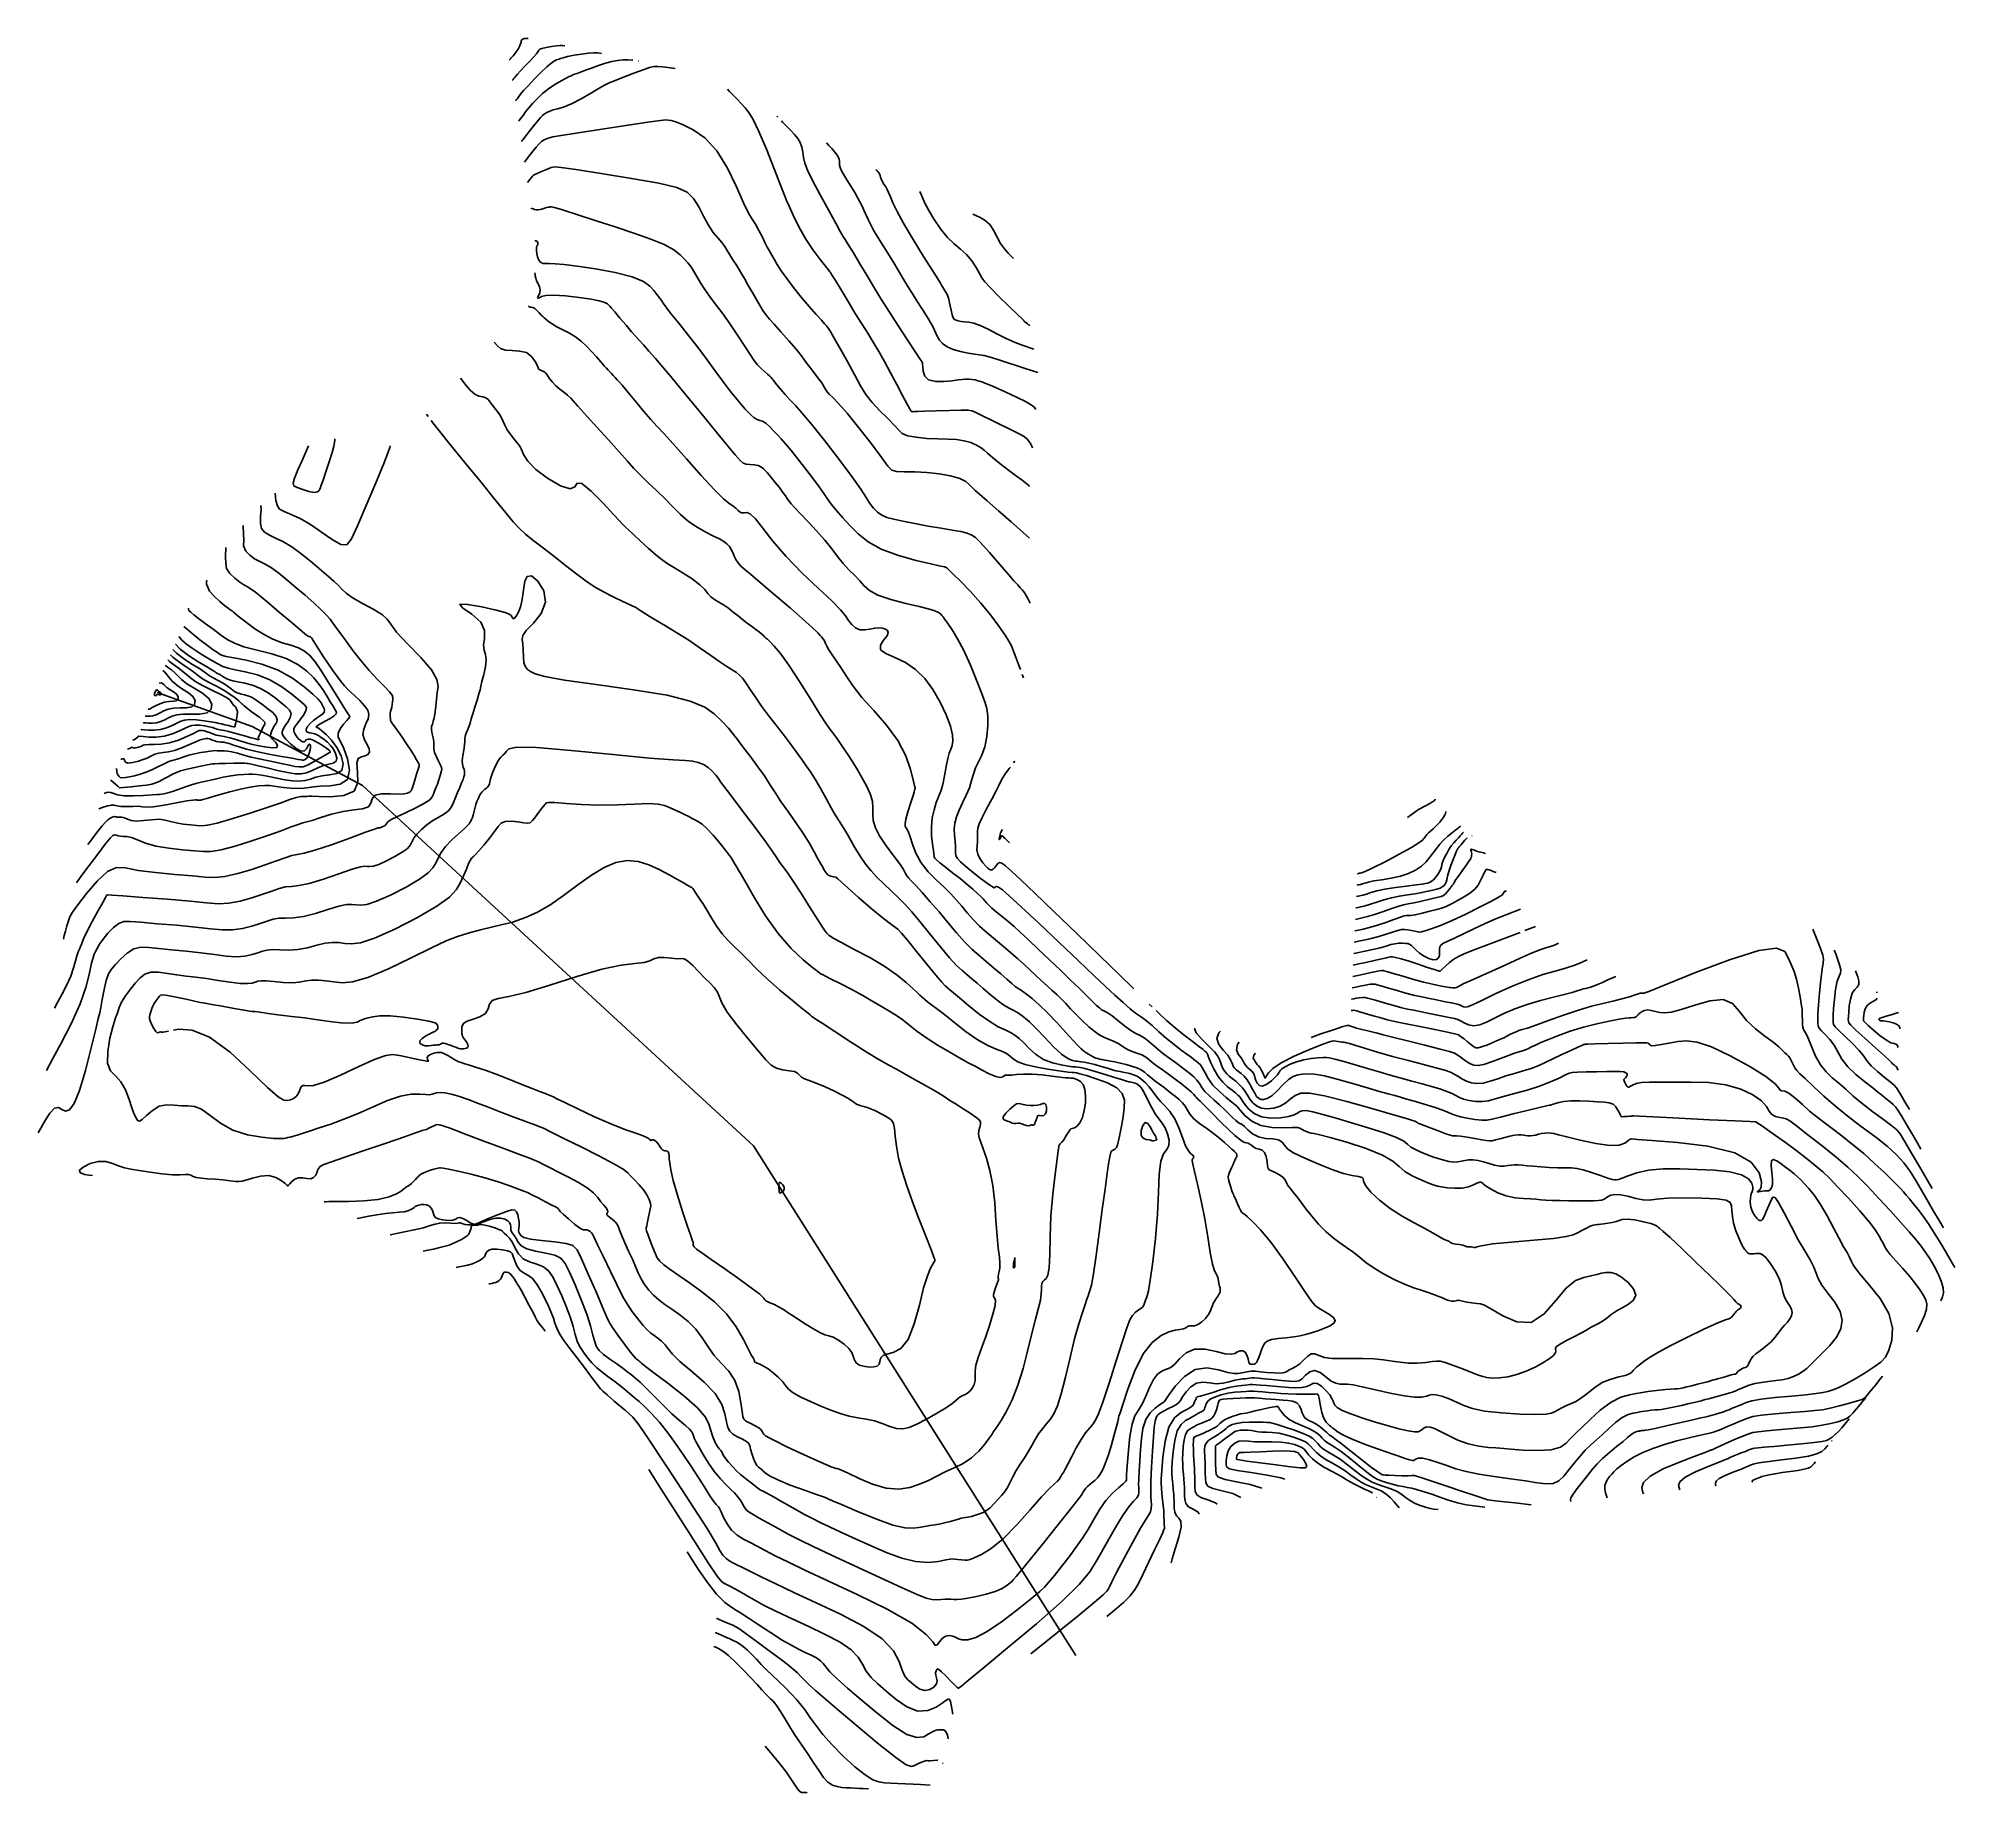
# Model space of a CAD drawing. Header units: inches. Extents: x 14 to 999, y 14 to 916.
import ezdxf

# ---------------------------------------------------------------- set-up
doc = ezdxf.new("R2010")
doc.units = ezdxf.units.IN
doc.header["$MEASUREMENT"] = 0
doc.linetypes.add('CONTINUO', pattern=[0])
for name, color, linetype in [('ADUTORA', 1, 'Continuous'), ('CN_INTERMED', 253, 'Continuous'), ('CN_PRINCIPAL', 7, 'Continuous')]:
    doc.layers.add(name, color=color, linetype=linetype)

msp = doc.modelspace()

# ---------------------------------------------------------------- linework, layer by layer
at = {"layer": 'ADUTORA'}
msp.add_lwpolyline([(546.95, 84.4), (381.32, 346.47), (180.18, 531.7), (123.45, 561.97), (74.74, 579.52)], dxfattribs=at)
at = {"layer": 'CN_INTERMED', "linetype": 'CONTINUO', "flags": 128}
for points, elevation in [([(265.47, 915.68), (265.12, 915.72), (264.77, 915.73), (264.24, 915.68), (263.51, 915.57), (262.76, 915.36), (262.19, 915.02), (261.91, 914.52), (261.77, 913.8), (261.52, 912.81), (260.98, 911.53), (260.21, 910.11), (259.33, 908.75), (258.46, 907.6), (257.66, 906.7), (257.02, 906.02), (256.58, 905.54), (256.3, 905.22), (256.14, 905.01), (256.03, 904.87), (255.96, 904.77), (255.91, 904.71), (255.89, 904.68), (255.88, 904.67), (255.88, 904.67)], 677), ([(284.33, 911.82), (283.08, 911.96), (281.86, 911.98), (279.97, 911.84), (277.42, 911.47), (274.72, 910.98), (272.53, 910.49), (271.34, 910.08), (270.88, 909.72), (270.73, 909.3), (270.45, 908.73), (269.77, 907.78), (268.42, 906.23), (266.28, 903.96), (263.78, 901.38), (261.51, 899.02), (259.93, 897.29), (258.95, 896.14), (258.35, 895.38), (257.95, 894.86), (257.69, 894.52), (257.54, 894.31), (257.43, 894.17), (257.43, 894.17)], 678), ([(303.2, 907.96), (301.07, 908.21), (299.14, 908.27), (296.37, 908.11), (292.79, 907.64), (289, 906.99), (285.71, 906.32), (283.48, 905.78), (282.12, 905.37), (281.28, 905.07), (280.64, 904.84), (280.05, 904.6), (279.38, 904.31), (278.49, 903.83), (277.13, 902.85), (274.99, 901), (271.94, 898.09), (268.51, 894.66), (265.38, 891.39), (263.09, 888.86), (261.56, 887.04), (260.56, 885.76), (259.88, 884.86), (259.43, 884.27), (259.17, 883.92), (259.03, 883.74), (258.98, 883.67), (258.97, 883.66)], 679), ([(340.92, 900.25), (337.16, 900.72), (334.56, 901.01), (332.05, 901.2), (330.01, 901.16), (327.79, 900.69), (324.54, 899.59), (319.74, 897.78), (314.39, 895.7), (309.87, 893.92), (307.07, 892.8), (305.04, 891.84), (302.35, 890.3), (298.03, 887.72), (292.75, 884.68), (287.64, 882.03), (283.6, 880.38), (280.56, 879.5), (278.27, 878.95), (276.48, 878.36), (275.05, 877.68), (273.88, 876.93), (272.84, 876.09), (271.75, 874.98), (270.38, 873.38), (268.61, 871.18), (266.7, 868.74), (264.98, 866.51), (263.72, 864.86), (262.9, 863.77), (262.42, 863.12), (262.07, 862.65)], 681), ([(367.85, 889.53), (368.95, 888.35), (369.93, 887.33), (371.3, 885.95), (373.04, 884.22), (375, 882.23), (376.99, 880.07), (378.93, 877.66), (381.15, 873.99), (384.07, 867.87), (387.91, 858.75), (391.93, 848.64), (395.21, 840.23), (397.04, 835.49), (397.73, 833.67), (397.86, 833.32), (397.96, 833.1), (398.41, 832.1), (399.57, 829.52), (401.69, 824.85), (404.63, 818.83), (408.14, 812.5), (411.91, 806.76), (415.46, 802.04), (418.22, 798.62), (419.81, 796.66), (420.51, 795.77), (420.78, 795.42), (421.05, 795.04), (421.79, 793.89), (423.43, 791.17), (426.27, 786.43), (429.85, 780.45), (433.57, 774.35), (436.93, 768.99), (439.97, 764.21), (442.84, 759.58), (445.7, 754.73), (448.63, 749.52), (451.7, 743.85), (454.91, 737.8), (457.89, 732.11), (460.21, 727.71), (461.55, 725.24), (462.12, 724.25), (462.3, 724.02), (462.37, 723.94), (462.42, 723.88), (462.51, 723.85), (462.66, 723.82), (462.89, 723.81), (463.25, 723.8), (463.88, 723.81), (465.56, 723.86), (469.17, 724), (475.16, 724.24), (482.07, 724.49), (487.99, 724.64), (491.55, 724.6), (493.44, 724.3), (494.9, 723.68), (496.95, 722.72), (499.76, 721.39), (503.29, 719.67), (507.41, 717.63), (511.63, 715.52), (515.39, 713.64), (518.26, 712.22), (520.34, 711.06), (521.85, 709.89), (522.98, 708.52), (523.8, 707.13), (524.33, 706.03), (524.72, 705.17)], 681), ([(523.13, 685.34), (522.97, 685.64), (522.71, 685.94), (522.15, 686.44), (521.13, 687.22), (519.35, 688.53), (516.47, 690.65), (512.39, 693.71), (507.91, 697.14), (504.06, 700.22), (501.57, 702.42), (499.91, 703.96), (498.27, 705.26), (495.98, 706.61), (493.03, 707.91), (489.54, 708.89), (485.62, 709.42), (481.17, 709.64), (476.07, 709.8), (470.35, 710.1), (464.81, 710.63), (460.41, 711.41), (457.74, 712.55), (455.94, 714.25), (453.75, 716.77), (450.31, 720.24), (446.15, 724.32), (442.19, 728.55), (439.06, 732.65), (436.35, 737.09), (433.38, 742.5), (429.71, 749.18), (425.91, 756.01), (422.8, 761.55), (420.97, 764.74), (420.15, 766.09), (419.86, 766.51), (419.66, 766.78), (419.34, 767.18), (418.78, 767.86), (417.79, 769), (416.14, 770.87), (413.56, 773.78), (409.96, 777.88), (405.81, 782.72), (401.76, 787.66), (398.32, 792.19), (395.57, 796.15), (393.44, 799.48), (391.85, 802.14), (390.7, 804.2), (389.84, 805.77), (389.14, 807), (388.37, 808.37), (387.32, 810.43), (385.83, 813.49), (384.07, 817.02), (382.29, 820.25), (380.63, 822.83), (378.73, 825.92), (376.15, 831.1), (372.51, 839.31), (367.87, 848.99), (362.39, 857.96), (356.32, 864.5), (350.31, 868.74), (345.14, 871.31), (341.37, 872.76), (338.88, 873.46), (337.34, 873.74), (336.12, 873.84), (333.38, 873.56), (326.97, 872.64), (315.69, 870.94), (302.21, 868.87), (290.17, 867.02), (282.34, 865.79), (278.03, 865.04), (275.69, 864.45), (273.98, 863.75), (272.5, 862.8), (271.06, 861.5), (269.53, 859.81), (268.01, 857.94), (266.61, 856.14), (265.48, 854.64), (264.62, 853.49), (264.04, 852.72), (263.61, 852.14)], 682), ([(527.45, 743.88), (520.95, 746.01), (516.28, 747.53), (511.49, 749.07), (507.33, 750.39), (504.05, 751.41), (501.77, 752.12), (500.5, 752.51), (499.86, 752.69), (499.4, 752.76), (498.66, 752.85), (497.3, 753.03), (495.01, 753.36), (491.65, 753.92), (487.73, 754.72), (483.92, 755.81), (480.81, 757.18), (478.46, 758.77), (476.84, 760.48), (475.81, 762.3), (474.88, 764.53), (473.42, 767.58), (471.04, 771.66), (468.12, 776.29), (465.22, 780.79), (462.79, 784.66), (460.69, 788.12), (458.63, 791.56), (456.38, 795.3), (453.9, 799.4), (451.16, 803.85), (448.23, 808.57), (445.4, 813.16), (443.03, 817.14), (441.38, 820.19), (440.23, 822.59), (439.26, 824.77), (438.22, 827.06), (437.09, 829.43), (435.92, 831.75), (434.76, 833.95), (433.48, 836.2), (431.94, 838.74), (430.1, 841.68), (428.24, 844.7), (426.74, 847.33), (425.87, 849.25), (425.53, 850.6), (425.49, 851.63), (425.55, 852.58), (425.38, 853.68), (424.66, 855.13), (423.22, 857.05), (421.46, 859.05), (419.95, 860.68), (418.75, 861.96)], 679), ([(523.23, 658.76), (513.68, 667.21), (507.25, 672.88), (501.43, 677.97), (497.51, 681.32), (495.19, 683.33), (493.7, 684.78), (492.34, 686.28), (490.43, 687.87), (487.34, 689.41), (482.62, 690.77), (476.74, 691.85), (470.36, 692.54), (464.16, 692.8), (458.75, 692.87), (454.72, 693.04), (452.32, 693.73), (450.33, 695.77), (447.2, 700.11), (441.88, 707.2), (435.41, 715.5), (429.34, 722.98), (424.91, 728.08), (422.01, 731.12), (420.24, 732.87), (419.17, 734.03), (418.52, 734.96), (417.99, 735.89), (417.33, 737.07), (416.4, 738.56), (415.09, 740.41), (413.36, 742.64), (411.41, 745.06), (409.51, 747.5), (407.8, 749.84), (405.88, 752.47), (403.2, 755.86), (399.48, 760.25), (395.39, 764.89), (391.87, 768.78), (389.55, 771.28), (387.91, 773.24), (386.14, 775.85), (383.66, 779.92), (380.87, 784.7), (378.38, 789.08), (376.63, 792.21), (375.34, 794.5), (374.07, 796.63), (372.46, 799.13), (370.7, 801.84), (369.08, 804.44), (367.78, 806.68), (366.55, 808.71), (365.04, 810.77), (363, 813.09), (360.59, 815.96), (358.05, 819.64), (355.59, 824.24), (353.11, 829.1), (350.45, 833.42), (347.2, 836.59), (341.83, 838.99), (332.54, 841.23), (318.55, 843.75), (302.98, 846.25), (289.93, 848.25), (282.43, 849.39), (279.04, 849.68), (277.2, 849.28), (274.91, 848.35), (272.32, 847.22), (270.12, 846.24), (268.8, 845.67), (268.11, 845.3), (267.6, 844.82), (266.95, 844.01), (266.23, 843.07), (265.63, 842.27), (265.16, 841.63)], 683), ([(525.34, 756.01), (519.92, 757.81), (515.8, 759.34), (511.12, 761.36), (506.37, 763.79), (501.86, 766.22), (497.86, 768.17), (494.58, 769.31), (491.95, 769.82), (489.8, 770.04), (488.01, 770.24), (486.54, 770.48), (485.39, 770.78), (484.53, 771.18), (483.87, 771.98), (483.33, 773.51), (482.82, 775.95), (482.28, 778.85), (481.67, 781.58), (480.96, 783.66), (480.22, 785.16), (479.54, 786.27), (478.96, 787.18), (478.47, 788), (477.99, 788.8), (477.35, 789.86), (475.98, 792.06), (473.22, 796.46), (468.71, 803.63), (463.39, 812.23), (458.54, 820.41), (455.12, 826.7), (452.98, 831.17), (451.65, 834.26), (450.72, 836.39), (449.98, 837.97), (449.22, 839.34), (448.35, 840.81), (447.49, 842.26), (446.84, 843.52), (446.52, 844.44), (446.37, 845.14), (446.14, 845.79), (445.68, 846.5), (445.1, 847.2), (444.6, 847.75), (444.21, 848.16), (444.2, 848.18)], 678), ([(523.49, 625.37), (522.82, 626.79), (522.29, 627.85), (521.66, 629.01), (520.95, 630.14), (520.18, 631.22), (519.35, 632.26), (518.4, 633.32), (517.09, 634.73), (515.15, 636.88), (512.41, 640.03), (509.14, 643.81), (505.74, 647.75), (502.55, 651.42), (499.72, 654.61), (497.36, 657.18), (495.44, 659.06), (493.56, 660.38), (491.16, 661.34), (487.81, 662.13), (483.36, 662.92), (477.76, 663.86), (471.13, 665.03), (464.25, 666.31), (458.08, 667.5), (453.35, 668.49), (449.85, 669.43), (447.18, 670.59), (444.95, 672.17), (442.98, 674.19), (441.14, 676.66), (439.17, 679.71), (436.37, 684.01), (431.9, 690.4), (425.34, 699.21), (417.87, 708.88), (411.09, 717.36), (406.19, 723.16), (402.78, 726.9), (400.09, 729.75), (397.49, 732.61), (395.11, 735.36), (393.22, 737.63), (392.01, 739.15), (391.31, 740.09), (390.84, 740.74), (390.34, 741.34), (389.63, 742.07), (388.53, 743.07), (386.93, 744.43), (385.06, 746.11), (383.18, 748.06), (381.47, 750.28), (379.56, 753.18), (376.96, 757.22), (373.37, 762.65), (369.22, 768.75), (365.14, 774.54), (361.63, 779.28), (358.69, 783.18), (356.18, 786.69), (354, 790.12), (352.1, 793.36), (350.46, 796.16), (349.02, 798.39), (347.57, 800.29), (345.87, 802.21), (343.61, 804.43), (340.29, 806.93), (335.35, 809.66), (328.42, 812.54), (319.82, 815.58), (310.07, 818.81), (299.83, 822.16), (290.36, 825.22), (283.08, 827.52), (278.96, 828.7), (277.22, 829.06), (276.65, 829.03), (276.22, 828.96), (275.7, 828.88), (275.08, 828.75), (274.31, 828.52), (273.44, 828.25), (272.51, 827.97), (271.55, 827.74), (270.59, 827.61), (269.64, 827.61), (268.73, 827.79), (267.94, 828.05), (267.36, 828.29), (266.92, 828.47), (266.91, 828.48)], 684), ([(466.76, 837.06), (468.09, 833.85), (469.4, 831.07), (471.4, 827.29), (474.17, 822.62), (477.48, 817.71), (481.01, 813.34), (484.47, 810.06), (487.75, 807.41), (490.8, 804.67), (493.52, 801.36), (495.8, 797.89), (497.5, 794.88), (498.68, 792.69), (500.14, 790.59), (502.87, 787.56), (507.44, 783), (512.68, 777.93), (517.03, 773.77), (519.31, 771.55), (520.08, 770.76), (520.3, 770.5), (520.76, 770.07), (521.43, 769.48), (522.08, 768.92), (522.54, 768.56), (522.82, 768.35), (522.98, 768.25), (523.09, 768.2), (523.16, 768.17), (523.2, 768.15), (523.22, 768.15), (523.22, 768.14)], 677), ([(515, 802.53), (512.22, 805.22), (510.24, 807.43), (508.26, 810.24), (506.54, 813.51), (504.86, 816.84), (502.85, 819.82), (500.33, 822.08), (497.73, 823.65), (495.63, 824.63), (494.05, 825.33), (493.99, 825.35)], 676), ([(562.86, 104.49), (567.94, 108.63), (571.42, 111.66), (574.69, 114.88), (577.14, 117.98), (579.17, 121.49), (581.44, 126.13), (584.38, 132.27), (587.49, 138.81), (590.08, 144.28), (591.62, 147.58), (592.29, 149.13), (592.49, 149.69), (592.52, 149.98), (592.48, 150.47), (592.41, 151.59), (592.32, 153.56), (592.24, 155.88), (592.18, 157.88), (592.14, 159.12), (592.07, 160.15), (591.9, 161.76), (591.61, 164.49), (591.26, 167.74), (590.97, 170.67), (590.81, 172.81), (590.85, 175.26), (591.14, 179.51), (591.78, 186.43), (592.94, 194.54), (594.87, 201.77), (597.64, 206.52), (600.72, 209.17), (603.43, 210.58), (605.25, 211.51), (606.35, 212.26), (607.04, 213), (607.6, 213.86), (608.05, 214.76), (608.39, 215.52), (608.61, 216.05), (608.76, 216.41), (608.9, 216.71), (609.09, 217.01), (609.33, 217.29), (609.61, 217.48), (610.02, 217.56), (611.04, 217.75), (613.22, 218.35), (616.9, 219.51), (621.41, 220.93), (625.85, 222.17), (629.48, 222.92), (632.23, 223.27), (634.2, 223.42), (635.53, 223.55), (636.6, 223.66), (637.84, 223.69), (639.61, 223.61), (641.99, 223.43), (645.01, 223.15), (648.64, 222.8), (652.58, 222.44), (656.5, 222.14), (660.08, 221.99), (663.18, 222.11), (665.69, 222.65), (667.57, 223.59), (669.19, 224.38), (670.98, 224.29), (673.22, 222.88), (675.57, 220.64), (677.5, 218.33), (678.64, 216.55), (679.2, 215.23), (679.54, 214.14), (680.07, 213.07), (681.33, 211.86), (683.94, 210.38), (688.28, 208.56), (693.96, 206.52), (700.39, 204.46), (706.97, 202.57), (713.03, 200.99), (717.87, 199.88), (721.03, 199.36), (722.9, 199.37), (724.06, 199.84), (725.04, 200.64), (726.08, 201.46), (727.37, 201.96), (729.07, 201.85), (731.39, 201.05), (734.53, 199.56), (738.61, 197.44), (743.44, 195.14), (748.75, 193.19), (754.19, 191.98), (759.13, 191.39), (762.84, 191.15), (765.02, 191.02), (767.01, 190.86), (770.57, 190.54), (776.83, 190.03), (784.42, 189.74), (791.38, 190.15), (796.19, 191.57), (799.13, 193.57), (800.96, 195.54), (802.43, 197.09), (804.23, 198.82), (807.05, 201.53), (811.33, 205.7), (816.59, 210.45), (822.1, 214.57), (827.21, 217.14), (831.6, 218.44), (835, 219.05), (837.32, 219.47), (839.13, 219.83), (841.15, 220.18), (843.89, 220.54), (847.05, 220.88), (850.11, 221.15), (852.65, 221.31), (854.68, 221.42), (856.32, 221.54), (857.74, 221.72), (859.23, 222.02), (861.15, 222.47), (863.72, 223.09), (866.62, 223.81), (869.4, 224.53), (871.72, 225.17), (873.7, 225.74), (875.61, 226.29), (877.61, 226.84), (879.59, 227.38), (881.37, 227.89), (882.8, 228.35), (883.91, 228.71), (884.75, 228.92), (885.38, 228.98), (885.84, 228.95), (886.15, 228.96), (886.35, 229.09), (886.55, 229.36), (886.86, 229.78), (887.35, 230.33), (888.02, 230.93), (888.8, 231.48), (889.65, 231.9), (890.47, 232.21), (891.18, 232.47), (891.7, 232.72), (892.09, 233.05), (892.43, 233.53), (892.79, 234.2), (893.2, 235.04), (893.64, 235.96), (894.17, 236.94), (895.05, 238.08), (896.57, 239.49), (898.92, 241.27), (901.67, 243.34), (904.29, 245.56), (906.35, 247.82), (908.01, 250.03), (909.56, 252.11), (911.2, 254), (912.8, 255.74), (914.12, 257.4), (914.96, 259.04), (915.22, 260.7), (914.83, 262.43), (913.78, 264.28), (912.44, 266.33), (911.24, 268.68), (910.45, 271.42), (909.72, 274.59), (908.51, 278.22), (906.46, 282.23), (903.98, 286.05), (901.63, 289), (899.85, 290.58), (898.56, 291.12), (897.54, 291.12), (896.59, 291.03), (895.69, 290.94), (894.85, 290.88), (894.09, 290.84), (893.43, 290.88), (892.9, 291), (892.5, 291.24), (892.21, 291.55), (891.97, 291.86), (891.75, 292.15), (891.49, 292.45), (891.17, 292.82), (890.74, 293.36), (890.08, 294.38), (889.1, 296.25), (887.75, 299.17), (886.31, 302.79), (885.15, 306.59), (884.52, 310.11), (884.24, 313.16), (884, 315.59), (883.36, 317.3), (881.29, 318.41), (876.6, 319.12), (868.71, 319.56), (859.4, 319.72), (851.07, 319.53), (845.47, 319.02), (841.8, 318.55), (838.61, 318.56), (834.81, 319.34), (830.71, 320.45), (826.96, 321.3), (824.09, 321.45), (822.05, 321.06), (820.66, 320.42), (819.7, 319.78), (818.97, 319.22), (818.22, 318.77), (817.19, 318.45), (815.59, 318.25), (813.06, 318.14), (809.43, 318.09), (805.05, 318.09), (800.42, 318.15), (795.99, 318.24), (792, 318.38), (788.64, 318.54), (785.97, 318.73), (783.53, 318.92), (780.7, 319.09), (777.05, 319.25), (772.79, 319.66), (768.28, 320.62), (763.92, 322.3), (760.17, 324.25), (757.54, 325.89), (756.32, 326.8), (756.05, 327.14), (756.06, 327.24), (755.85, 327.37), (755.44, 327.54), (755.03, 327.69), (754.69, 327.75), (754.19, 327.62), (753.18, 327.14), (751.41, 326.28), (748.87, 325.33), (745.62, 324.67), (741.81, 324.57), (738.02, 324.86), (734.93, 325.28), (732.91, 325.65), (731.21, 326.17), (728.74, 327.12), (724.83, 328.71), (720.25, 330.82), (716.15, 333.22), (713.16, 335.78), (709.93, 338.53), (704.64, 341.6), (696.16, 344.99), (686.34, 348.22), (677.75, 350.74), (672.34, 352.13), (669.5, 352.72), (667.97, 352.98), (666.71, 353.32), (665.56, 353.74), (664.52, 354.18), (663.65, 354.57), (662.95, 354.91), (662.47, 355.24), (662.06, 355.56), (661.01, 355.78), (658.41, 355.8), (653.75, 355.64), (647.9, 355.78), (642.1, 356.83), (637.39, 359.12), (633.92, 361.99), (631.62, 364.51), (630.38, 365.98), (629.88, 366.61), (629.73, 366.8), (629.53, 366.99), (628.83, 367.55), (627.17, 368.87), (624.27, 371.21), (620.76, 374.28), (617.48, 377.66), (615.06, 380.97), (613.38, 383.94), (612.12, 386.33), (610.99, 387.99), (609.91, 389.12), (608.85, 389.97), (607.7, 390.82), (606.22, 391.9), (604.08, 393.46), (601.1, 395.66), (597.48, 398.43), (593.56, 401.61), (589.68, 405.01), (586.15, 408.19), (583.31, 410.68), (581.32, 412.21), (579.67, 413.29), (577.7, 414.66), (574.87, 416.9), (571.23, 420.01), (566.98, 423.83), (562.15, 428.34), (556.18, 434.02), (548.36, 441.48), (538.42, 450.91), (527.92, 460.82), (518.86, 469.3), (512.76, 474.91), (509.2, 477.99), (507.28, 479.36), (506.21, 479.75), (505.65, 479.59), (505.34, 479.24), (504.99, 479.07), (504.08, 479.49), (502.01, 480.91), (498.49, 483.54), (494.28, 486.8), (490.42, 489.93), (487.73, 492.33), (486.13, 494.1), (485.36, 495.55), (485.12, 496.95), (485.14, 498.53), (485.12, 500.53), (484.89, 503.1), (484.6, 506.07), (484.51, 509.21), (484.85, 512.34), (485.67, 515.55), (486.99, 518.98), (488.74, 522.74), (490.62, 526.65), (492.25, 530.51), (493.39, 534.13), (494.29, 537.51), (495.37, 540.7), (496.89, 543.8), (498.61, 547.23), (500.14, 551.49), (501.16, 556.82), (501.66, 562.49), (501.69, 567.49), (501.26, 571.24), (500.24, 574.71), (498.48, 579.27), (495.9, 585.84), (492.76, 593.53), (489.42, 600.96), (486.2, 607.05), (483.35, 611.66), (481.12, 614.94), (479.64, 617.04), (478.72, 618.31), (478.09, 619.11), (477.49, 619.76), (476.73, 620.36), (475.64, 620.94), (473.97, 621.57), (471.11, 622.39), (466.39, 623.57), (459.51, 625.21), (451.85, 627.23), (445.2, 629.47), (440.86, 631.81), (438.15, 634.25), (435.95, 636.83), (433.33, 639.58), (430.36, 642.55), (427.35, 645.79), (424.48, 649.35), (421.48, 653.3), (417.97, 657.7), (413.72, 662.51), (409.29, 667.25), (405.39, 671.34), (402.57, 674.34), (400.7, 676.42), (399.47, 677.92), (398.57, 679.17), (397.66, 680.51), (396.39, 682.32), (394.56, 684.78), (392.47, 687.48), (390.58, 689.85), (389.21, 691.48), (388.22, 692.55), (387.39, 693.44), (386.48, 694.41), (385.3, 695.35), (383.7, 696.09), (381.62, 696.5), (379.38, 696.71), (377.44, 696.89), (375.99, 697.31), (374.4, 698.64), (371.77, 701.65), (367.5, 706.82), (362.07, 713.47), (356.22, 720.63), (350.63, 727.42), (345.67, 733.42), (341.65, 738.27), (338.71, 741.83), (336.35, 744.69), (333.87, 747.63), (330.81, 751.19), (327.54, 754.94), (324.66, 758.18), (322.55, 760.5), (320.76, 762.45), (318.63, 764.85), (315.74, 768.23), (312.59, 771.95), (309.92, 775.11), (308.29, 777.04), (307.48, 777.98), (307.08, 778.43), (306.73, 778.79), (306.26, 779.17), (305.52, 779.62), (304.28, 780.17), (301.94, 780.84), (297.81, 781.65), (291.58, 782.57), (284.55, 783.36), (278.41, 783.72), (274.44, 783.5), (272.3, 782.93), (271.21, 782.38), (270.56, 782.16), (270.27, 782.32), (270.37, 782.87), (270.85, 783.78), (271.4, 784.98), (271.61, 786.38), (271.23, 787.9), (270.5, 789.45), (269.75, 790.98), (269.29, 792.39), (269.06, 793.58), (268.98, 794.44), (268.93, 795.11)], 686), ([(523.89, 85.21), (538.52, 97.04), (548.14, 104.85), (556.37, 111.59), (561.06, 115.57), (562.98, 117.43), (563.6, 118.42), (564.22, 119.7), (565.5, 122.25), (567.94, 127), (571.77, 134.36), (576.2, 142.7), (580.19, 149.88), (582.93, 154.33), (584.54, 156.71), (585.38, 158.23), (585.77, 159.9), (585.85, 161.79), (585.75, 163.78), (585.58, 165.92), (585.47, 168.97), (585.56, 173.88), (585.93, 181.15), (586.45, 189.39), (586.96, 196.75), (587.33, 201.79), (587.71, 204.87), (588.27, 206.75), (589.18, 208.1), (590.51, 209.21), (592.32, 210.24), (594.55, 211.33), (596.84, 212.42), (598.72, 213.45), (599.91, 214.4), (600.77, 215.57), (601.87, 217.34), (603.64, 219.9), (606.04, 222.55), (608.94, 224.41), (612.18, 224.88), (615.64, 224.51), (619.18, 224.14), (622.65, 224.42), (625.88, 225.13), (628.69, 225.87), (630.95, 226.34), (632.71, 226.57), (634.1, 226.71), (635.22, 226.87), (636.25, 227.02), (637.37, 227.12), (638.78, 227.1), (640.83, 226.96), (643.9, 226.67), (648.13, 226.24), (652.78, 225.78), (656.88, 225.39), (659.73, 225.23), (661.66, 225.54), (663.27, 226.59), (665.07, 228.44), (667.2, 230.24), (669.7, 230.93), (672.55, 229.8), (675.5, 227.62), (678.26, 225.5), (680.6, 224.32), (682.63, 223.93), (684.55, 223.89), (686.63, 223.84), (689.58, 223.48), (694.22, 222.59), (700.95, 221.04), (708.65, 219.27), (715.78, 217.85), (721.16, 217.22), (724.84, 217.23), (727.22, 217.66), (728.76, 218.21), (730.14, 218.59), (732.09, 218.48), (735.12, 217.67), (738.87, 216.31), (742.75, 214.66), (746.47, 212.97), (750.87, 211.39), (757.1, 210.06), (765.75, 209.09), (775.23, 208.5), (783.38, 208.31), (788.61, 208.5), (791.53, 209), (793.33, 209.76), (794.98, 210.68), (796.79, 211.69), (798.84, 212.71), (801.24, 213.71), (803.97, 214.97), (807.01, 216.82), (810.34, 219.43), (813.96, 222.32), (817.91, 224.84), (822.1, 226.53), (826.1, 227.58), (829.37, 228.39), (831.53, 229.25), (832.79, 230.13), (833.52, 230.91), (834.06, 231.51), (834.57, 232.02), (835.19, 232.6), (836.07, 233.36), (837.39, 234.4), (839.37, 235.83), (842.26, 237.75), (846.56, 240.32), (852.81, 243.71), (861.12, 247.92), (869.87, 252.13), (876.98, 255.37), (880.97, 256.95), (882.63, 257.45), (883.33, 257.74), (884.17, 258.5), (885.15, 259.57), (885.99, 260.57), (886.53, 261.23), (886.86, 261.62), (887.19, 261.9), (887.66, 262.2), (888.17, 262.57), (888.6, 263.02), (888.81, 263.54), (888.81, 264.05), (888.62, 264.46), (888.27, 264.7), (887.76, 264.94), (887.12, 265.37), (886.32, 266.16), (885.21, 267.39), (883.62, 269.11), (881.3, 271.47), (877.83, 274.88), (872.73, 279.85), (865.86, 286.51), (858.54, 293.57), (852.45, 299.34), (848.81, 302.6), (847.12, 303.95), (846.46, 304.44), (845.92, 304.93), (844.84, 305.59), (842.58, 306.44), (838.81, 307.41), (834.38, 308.28), (830.47, 308.74), (827.9, 308.62), (826.23, 308.09), (824.68, 307.45), (822.67, 306.94), (820.43, 306.58), (818.39, 306.31), (816.89, 306.12), (815.81, 305.99), (814.93, 305.91), (814.04, 305.85), (812.95, 305.65), (811.45, 305.11), (809.44, 304.12), (807.14, 302.87), (804.86, 301.62), (802.6, 300.6), (799.05, 299.72), (792.6, 298.85), (782.43, 297.91), (770.88, 296.92), (761.11, 295.95), (755.46, 295.08), (753.07, 294.42), (752.27, 294.06), (751.68, 294.07), (751.03, 294.29), (750.32, 294.5), (749.56, 294.53), (748.83, 294.49), (748.18, 294.5), (747.63, 294.68), (746.95, 294.97), (745.86, 295.3), (744.19, 295.6), (742.3, 295.9), (740.67, 296.25), (739.66, 296.68), (739.11, 297.11), (738.74, 297.42), (738.25, 297.59), (737.42, 297.83), (736.03, 298.45), (733.87, 299.68), (730.73, 301.53), (726.44, 303.94), (720.96, 306.87), (714.8, 310.29), (708.64, 314.19), (703.11, 318.43), (698.71, 322.55), (695.89, 325.96), (694.85, 328.22), (694.66, 329.53), (694.13, 330.21), (692.28, 330.61), (689.04, 331.13), (684.55, 332.2), (679.05, 334.07), (673.09, 336.46), (667.36, 338.92), (662.43, 341.1), (658.52, 343.05), (655.79, 344.9), (654.19, 346.72), (652.99, 348.31), (651.23, 349.42), (648.26, 349.92), (644.54, 350.26), (640.83, 351.04), (637.74, 352.62), (635.35, 354.6), (633.65, 356.32), (632.55, 357.31), (631.94, 357.7), (631.62, 357.78), (631.46, 357.81), (631.27, 357.89), (630.92, 358.14), (630.24, 358.63), (629.18, 359.5), (627.69, 360.85), (625.73, 362.76), (623.39, 365.05), (620.78, 367.5), (618.05, 369.9), (615.45, 372.21), (613.28, 374.4), (611.73, 376.45), (610.5, 378.37), (609.22, 380.2), (607.57, 381.96), (605.59, 383.66), (603.42, 385.33), (601.17, 387.01), (598.85, 388.7), (596.47, 390.42), (594.04, 392.2), (591.57, 394.08), (589.1, 396.08), (586.66, 398.2), (584.3, 400.23), (582.09, 401.9), (580.03, 403.08), (577.85, 404.19), (575.23, 405.76), (572, 408.13), (568.61, 410.83), (565.68, 413.16), (563.68, 414.61), (562.47, 415.34), (561.76, 415.65), (561.32, 415.83), (560.97, 416), (560.59, 416.21), (560.03, 416.57), (559.12, 417.29), (557.66, 418.6), (555.5, 420.67), (552.57, 423.55), (548.82, 427.22), (544.26, 431.65), (539.07, 436.64), (533.5, 441.96), (527.84, 447.34), (522.58, 452.31), (518.27, 456.34), (515.25, 459.1), (513.04, 461.03), (510.97, 462.74), (508.55, 464.69), (506.01, 466.76), (503.78, 468.66), (502.18, 470.18), (501.07, 471.38), (500.21, 472.4), (499.33, 473.41), (498.19, 474.59), (496.5, 476.17), (494.08, 478.29), (491.01, 480.88), (487.45, 483.79), (483.62, 486.82), (479.99, 489.66), (477.11, 491.94), (475.35, 493.39), (474.51, 494.22), (474.21, 494.73), (474.12, 495.26), (474.04, 496.26), (473.79, 498.24), (473.3, 501.52), (472.82, 505.74), (472.69, 510.38), (473.15, 514.95), (474.07, 519.18), (475.22, 522.84), (476.39, 525.85), (477.51, 528.74), (478.54, 532.19), (479.45, 536.61), (480.27, 541.34), (481.09, 545.45), (481.92, 548.29), (482.71, 550.29), (483.35, 552.13), (483.72, 554.46), (483.53, 557.68), (482.49, 562.13), (480.35, 567.97), (477.29, 574.54), (473.54, 581.01), (469.31, 586.66), (464.61, 591.31), (459.44, 594.89), (453.98, 597.44), (449.25, 599.43), (446.5, 601.42), (446.51, 603.82), (448.17, 606.36), (449.94, 608.62), (450.58, 610.25), (450.15, 611.35), (449.04, 612.06), (447.57, 612.54), (445.76, 612.73), (443.6, 612.57), (441.09, 612.07), (438.44, 611.62), (435.91, 611.72), (433.7, 612.71), (431.79, 614.41), (430.13, 616.49), (428.49, 618.82), (425.97, 621.93), (421.54, 626.54), (414.56, 633.11), (406.19, 641.01), (397.99, 649.34), (391.24, 657.25), (386.05, 663.97), (382.22, 668.78), (379.56, 671.23), (377.79, 671.95), (376.64, 671.85), (375.83, 671.72), (375.16, 671.81), (374.42, 672.23), (373.46, 673.06), (372.21, 674.16), (370.69, 675.35), (368.77, 676.66), (365.83, 679.03), (361.16, 683.62), (354.42, 691.01), (346.84, 699.63), (340.03, 707.35), (335.18, 712.62), (331.69, 716.26), (328.51, 719.7), (324.86, 723.97), (321.09, 728.57), (317.77, 732.64), (315.36, 735.53), (313.68, 737.46), (312.39, 738.89), (311.23, 740.19), (310.15, 741.38), (309.18, 742.45), (308.32, 743.35), (307.58, 744.11), (306.97, 744.74), (306.43, 745.32), (305.73, 746.11), (304.57, 747.42), (302.76, 749.44), (300.47, 751.98), (297.97, 754.73), (295.46, 757.43), (292.8, 759.96), (289.81, 762.26), (286.4, 764.28), (282.91, 766.07), (279.81, 767.67), (277.44, 769.14), (275.74, 770.4), (274.54, 771.39), (273.64, 772.06), (272.88, 772.65), (272.05, 773.43), (271.03, 774.57), (269.89, 775.82), (268.78, 776.83), (267.81, 777.34), (267.02, 777.51), (266.41, 777.56), (265.99, 777.69), (265.73, 777.89), (265.58, 778.06), (265.48, 778.2), (265.47, 778.2)], 687), ([(248.01, 759.62), (249.66, 757.58), (251.28, 756.33), (253.78, 755.43), (257.21, 755.17), (261.03, 754.99), (264.55, 754.14), (267.22, 752.12), (269.04, 749.55), (270.16, 747.3), (270.75, 746.03), (270.99, 745.55), (271.07, 745.46), (271.15, 745.42), (271.35, 745.34), (271.72, 745.19), (272.32, 744.93), (273.01, 744.63), (273.62, 744.35), (274.05, 744.09), (274.48, 743.63), (275.15, 742.69), (276.25, 741.09), (277.75, 739.1), (279.59, 737.07), (281.65, 735.31), (283.75, 733.75), (285.69, 732.28), (287.31, 730.81), (288.64, 729.37), (289.75, 728.06), (290.85, 726.78), (292.59, 724.83), (295.77, 721.35), (300.8, 715.84), (306.75, 709.32), (312.28, 703.15), (316.47, 698.37), (319.8, 694.59), (323.13, 691.09), (327.1, 687.28), (331.48, 683.2), (335.83, 679), (339.86, 674.86), (343.74, 670.94), (347.81, 667.4), (352.24, 664.38), (356.69, 661.88), (360.64, 659.89), (363.71, 658.36), (365.98, 657.09), (367.64, 655.87), (368.89, 654.51), (369.85, 652.99), (370.64, 651.34), (371.38, 649.6), (372.21, 647.83), (373.3, 646.1), (374.81, 644.43), (376.9, 642.57), (379.75, 640.21), (383.5, 637.09), (388.2, 633.14), (393.85, 628.33), (400.26, 622.78), (406.5, 617.3), (411.45, 612.87), (414.32, 610.18), (415.62, 608.8), (416.2, 608.05), (416.75, 607.35), (417.34, 606.56), (417.88, 605.67), (418.36, 604.65), (418.98, 603.3), (420.05, 601.4), (421.77, 598.78), (423.99, 595.52), (426.49, 591.74), (429.17, 587.51), (432.49, 582.65), (437.02, 576.93), (443.05, 570.2), (449.61, 562.72), (455.42, 554.83), (459.5, 546.97), (462.01, 539.93), (463.4, 534.59), (464.07, 531.55), (464.3, 530.26), (464.3, 529.9), (464.28, 529.76), (464.25, 529.66), (464.21, 529.51), (464.11, 529.19), (463.8, 528.22), (463.1, 526.05), (461.91, 522.42), (460.58, 518.16), (459.55, 514.4), (459.17, 511.97), (459.3, 510.62), (459.74, 509.8), (460.28, 508.98), (460.97, 507.63), (461.85, 505.24), (463.04, 501.46), (464.8, 496.78), (467.42, 491.87), (471.05, 487.29), (475.2, 483.12), (479.25, 479.35), (482.72, 475.92), (485.7, 472.7), (488.44, 469.53), (491.17, 466.26), (494.1, 462.88), (497.48, 459.4), (501.42, 455.83), (505.66, 452.28), (509.8, 448.87), (513.57, 445.69), (517.01, 442.68), (520.23, 439.76), (523.35, 436.86), (526.39, 434.02), (529.34, 431.29), (532.19, 428.72), (534.88, 426.31), (537.33, 424.02), (539.54, 421.81), (541.76, 419.49), (544.31, 416.81), (547.37, 413.68), (550.65, 410.46), (553.73, 407.6), (556.27, 405.49), (558.24, 404.05), (559.69, 403.13), (560.74, 402.54), (561.68, 402.1), (562.9, 401.61), (564.64, 400.9), (566.69, 399.99), (568.74, 398.94), (570.55, 397.81), (572.29, 396.68), (574.2, 395.64), (576.45, 394.73), (578.79, 393.91), (580.87, 393.11), (582.46, 392.26), (583.65, 391.4), (584.65, 390.55), (585.67, 389.73), (586.98, 388.75), (588.85, 387.38), (591.47, 385.49), (594.63, 383.2), (598, 380.7), (601.27, 378.2), (604.15, 375.92), (606.32, 374.08), (607.62, 372.82), (608.32, 371.99), (608.82, 371.34), (609.55, 370.61), (610.91, 369.31), (613.35, 366.91), (617.06, 363.15), (621.41, 358.75), (625.55, 354.7), (628.8, 351.76), (631.1, 349.89), (632.56, 348.81), (633.33, 348.28), (633.73, 348.09), (634.09, 348.04), (634.69, 347.96), (635.5, 347.73), (636.41, 347.26), (637.37, 346.52), (638.44, 345.7), (639.72, 345.05), (641.24, 344.69), (642.77, 344.2), (644.04, 343.05), (644.83, 340.91), (645.27, 338.34), (645.53, 336.12), (645.82, 334.8), (646.42, 334.1), (647.59, 333.53), (649.47, 332.68), (651.62, 331.57), (653.46, 330.28), (654.6, 328.89), (655.3, 327.46), (656.01, 326.02), (657.09, 324.56), (658.58, 322.84), (660.44, 320.59), (662.65, 317.62), (665.23, 314.06), (668.26, 310.17), (671.74, 306.19), (675.47, 302.4), (679.21, 299.1), (682.75, 296.47), (686.12, 294.21), (689.37, 291.93), (692.61, 289.34), (696.13, 286.47), (700.27, 283.48), (705.22, 280.52), (710.62, 277.75), (715.97, 275.35), (720.82, 273.45), (725.03, 271.98), (728.54, 270.82), (731.3, 269.85), (733.52, 269), (735.42, 268.21), (737.19, 267.46), (738.81, 266.84), (740.22, 266.5), (741.36, 266.53), (742.25, 266.76), (742.93, 266.98), (743.5, 267.03), (744.29, 266.87), (745.71, 266.56), (747.97, 266.12), (750.63, 265.69), (753.07, 265.38), (754.94, 265.2), (757.1, 264.5), (760.68, 262.5), (766.45, 258.97), (773.62, 255.85), (781.03, 255.66), (787.75, 260), (793.71, 266.84), (799.04, 273.29), (803.85, 277.1), (808.11, 278.78), (811.74, 279.51), (814.73, 280.23), (817.27, 280.93), (819.61, 281.36), (821.98, 281.3), (824.56, 280.52), (827.53, 278.82), (830.85, 276.11), (833.65, 272.87), (834.85, 269.71), (833.75, 267.1), (831.12, 265.03), (828.1, 263.37), (825.62, 261.99), (823.7, 260.79), (822.15, 259.66), (820.78, 258.53), (819.37, 257.39), (817.73, 256.24), (815.74, 255.1), (813.67, 254.04), (811.88, 253.12), (810.55, 252.37), (809.12, 251.52), (806.85, 250.25), (803.3, 248.38), (799.3, 246.27), (795.96, 244.41), (794.14, 243.17), (793.54, 242.39), (793.59, 241.77), (793.74, 241.03), (793.53, 240.04), (792.5, 238.69), (790.34, 236.91), (787.14, 234.85), (783.12, 232.69), (778.54, 230.63), (773.71, 228.88), (769, 227.64), (764.73, 227.06), (761.09, 227.02), (758.25, 227.29), (756.16, 227.76), (754.06, 228.52), (750.98, 229.77), (746.35, 231.56), (741.17, 233.48), (736.8, 235), (734.19, 235.72), (732.49, 235.78), (730.39, 235.47), (726.93, 235.06), (722.53, 234.75), (717.94, 234.74), (713.7, 235.14), (709.58, 235.79), (705.15, 236.43), (700.11, 236.87), (694.63, 237.1), (689.03, 237.15), (683.63, 237.09), (678.78, 237.15), (674.79, 237.6), (671.89, 238.54), (669.76, 239.41), (667.97, 239.49), (666.16, 238.32), (664.24, 236.37), (662.21, 234.39), (660.12, 232.94), (658.16, 231.95), (656.59, 231.19), (655.49, 230.47), (654.29, 229.9), (652.27, 229.59), (648.98, 229.66), (645.12, 229.96), (641.67, 230.3), (639.35, 230.52), (637.92, 230.6), (636.9, 230.55), (635.91, 230.39), (634.91, 230.18), (634, 229.99), (633.2, 229.87), (632.42, 229.75), (631.54, 229.57), (630.35, 229.32), (628.4, 229.32), (625.13, 229.94), (620.25, 231.27), (614.34, 232.21), (608.27, 231.35), (602.76, 227.83), (598.24, 222.95), (595.02, 218.54), (593.27, 216.01), (592.57, 215.01), (592.33, 214.77), (592.04, 214.6), (591.34, 214.17), (589.94, 213.25), (587.71, 211.61), (585.15, 209.12), (582.91, 205.66), (581.48, 201.16), (580.7, 195.9), (580.24, 190.22), (579.85, 184.5), (579.51, 179.25), (579.3, 175.05), (579.25, 172.26), (579.31, 170.53), (579.4, 169.32), (579.43, 168.17), (579.15, 166.91), (578.31, 165.47), (576.69, 163.66), (574.23, 160.83), (570.94, 156.22), (566.88, 149.43), (562.46, 141.51), (558.18, 133.88), (554.11, 127.42), (548.67, 120.83), (539.87, 112.28), (526.68, 100.72), (511.91, 88.28), (499.33, 77.86), (491.8, 71.65), (488.37, 68.84), (487.18, 67.9), (486.61, 67.61), (485.93, 67.92), (484.69, 69.12), (482.59, 71.31), (480.11, 73.88), (477.93, 76.07), (476.57, 77.26), (475.85, 77.55), (475.44, 77.22), (475.09, 76.5), (474.88, 75.49), (474.95, 74.28), (475.36, 72.92), (475.66, 71.44), (475.33, 69.84), (473.97, 68.18), (471.84, 66.89), (469.35, 66.43), (466.85, 67.12), (464.5, 68.58), (462.41, 70.29), (460.65, 71.89), (459.13, 73.84), (457.75, 76.81), (456.16, 81.26), (453.17, 86.85), (447.38, 93.05), (437.91, 99.4), (426.04, 105.62), (413.55, 111.52), (402.07, 116.87), (392.4, 121.4), (385.18, 124.83), (380.74, 126.99), (378.27, 128.24), (376.64, 129.09), (374.94, 129.93), (373.05, 130.85), (371.06, 131.86), (369.07, 132.97), (367.18, 134.32), (365.52, 136.02), (364, 138.42), (361.67, 142.57), (357.38, 149.74), (350.46, 160.57), (342.21, 173.13), (334.43, 184.89), (328.55, 193.84), (324.39, 200.08), (321.42, 204.25), (319.15, 206.97), (317.25, 208.79), (315.46, 210.27), (313.58, 211.83), (311.62, 213.51), (309.65, 215.22), (307.77, 216.86), (306.1, 218.32), (304.76, 219.47), (303.77, 220.32), (302.67, 221.49), (300.87, 223.74), (297.98, 227.57), (294.35, 232.44), (290.5, 237.54), (286.9, 242.19), (283.84, 246.25), (281.53, 249.7), (280.08, 252.59), (279.18, 255.18), (278.37, 257.79), (277.3, 260.67), (275.9, 263.92), (274.18, 267.56), (272.16, 271.51), (269.93, 275.26), (267.59, 278.19), (265.24, 279.95), (263.03, 281.1), (261.13, 282.48), (259.65, 284.67), (258.56, 287.24), (257.78, 289.53), (257.17, 291.03), (256.34, 291.9), (254.8, 292.46), (252.3, 292.95), (249.39, 293.26), (246.81, 293.22), (245.13, 292.72), (244.21, 291.9), (243.73, 291), (243.37, 290.19), (242.9, 289.42), (242.11, 288.61), (240.81, 287.68), (239.02, 286.72), (236.79, 285.82), (234.25, 285.07), (231.78, 284.5), (229.85, 284.12), (228.34, 283.83)], 688), ([(230.56, 741.04), (233.47, 737.26), (235.62, 734.82), (237.93, 732.82), (240.12, 731.8), (242.04, 731.39), (243.62, 730.97), (244.81, 730.06), (245.81, 728.75), (246.84, 727.27), (248.08, 725.76), (249.45, 724.14), (250.78, 722.21), (251.99, 719.89), (253.21, 717.27), (254.67, 714.55), (256.45, 711.91), (258.28, 709.59), (259.78, 707.83), (260.69, 706.73), (261.28, 705.79), (261.93, 704.33), (263.07, 701.84), (265.33, 698.38), (269.37, 694.15), (275.43, 689.55), (281.99, 685.74), (287.08, 684.08), (289.47, 685.23), (290.68, 687.11), (292.95, 686.96), (297.82, 682.92), (303.97, 676.69), (309.36, 670.87), (312.5, 667.44), (313.89, 665.93), (314.57, 665.26), (315.45, 664.45), (316.98, 663.07), (319.47, 660.77), (323.07, 657.42), (327.2, 653.62), (331.12, 650.16), (334.3, 647.61), (337.25, 645.58), (340.69, 643.45), (345.08, 640.78), (349.73, 637.79), (353.67, 634.87), (356.24, 632.35), (357.87, 630.27), (359.32, 628.58), (361.17, 627.22), (363.4, 625.95), (365.85, 624.53), (368.37, 622.77), (370.87, 620.79), (373.33, 618.78), (375.69, 616.91), (377.97, 615.15), (380.21, 613.47), (382.38, 611.84), (384.31, 610.39), (385.75, 609.24), (386.58, 608.5), (386.97, 608.07), (387.23, 607.78), (387.62, 607.46), (388.39, 606.82), (389.75, 605.55), (391.94, 603.29), (395.12, 599.47), (399.46, 593.48), (404.91, 585.16), (410.6, 576.12), (415.44, 568.38), (418.66, 563.42), (420.76, 560.41), (422.57, 557.95), (424.73, 554.93), (427.21, 551.36), (429.78, 547.53), (432.28, 543.67), (434.69, 539.76), (437.04, 535.73), (439.31, 531.54), (441.2, 527.39), (442.37, 523.53), (442.63, 520.12), (442.54, 516.92), (442.82, 513.58), (444.03, 509.84), (446.1, 505.79), (448.79, 501.58), (451.83, 497.39), (454.76, 493.52), (457.12, 490.33), (458.57, 488.04), (459.4, 486.46), (460.05, 485.28), (460.94, 484.17), (462.38, 482.66), (464.69, 480.24), (468.05, 476.58), (472.17, 471.91), (476.67, 466.65), (481.2, 461.18), (485.6, 455.92), (489.75, 451.27), (493.59, 447.47), (497.25, 444.25), (500.92, 441.18), (504.69, 437.96), (508.34, 434.79), (511.52, 432.01), (514, 429.87), (515.87, 428.35), (517.28, 427.31), (518.45, 426.6), (519.76, 425.8), (521.65, 424.45), (524.46, 422.16), (528.11, 418.9), (532.45, 414.69), (537.22, 409.72), (541.83, 404.71), (545.62, 400.55), (548.12, 397.84), (549.73, 396.23), (551.07, 395.12), (552.6, 394.02), (554.26, 392.96), (555.85, 392.11), (557.19, 391.55), (558.28, 391.24), (559.18, 391.04), (559.91, 390.87), (560.56, 390.7), (561.23, 390.55), (562.02, 390.4), (563.12, 390.22), (564.76, 389.93), (567.06, 389.5), (569.83, 388.93), (572.78, 388.23), (575.65, 387.42), (578.28, 386.5), (580.51, 385.46), (582.28, 384.29), (583.85, 382.97), (585.56, 381.47), (587.67, 379.79), (590.02, 378.03), (592.35, 376.31), (594.46, 374.71), (596.39, 373.21), (598.24, 371.73), (600.08, 370.21), (601.79, 368.58), (603.22, 366.79), (604.35, 364.79), (605.62, 362.6), (607.59, 360.27), (610.61, 357.82), (614.24, 355.32), (617.83, 352.82), (620.87, 350.37), (623.36, 348.11), (625.43, 346.16), (627.16, 344.64), (628.51, 343.48), (629.41, 342.6), (629.79, 341.91), (629.82, 341.37), (629.67, 340.94), (629.49, 340.58), (629.28, 340.19), (629.02, 339.64), (628.67, 338.85), (628.22, 337.8), (627.66, 336.53), (626.99, 335.07), (626.31, 333.6), (625.75, 332.33), (625.4, 331.34), (625.32, 330.39), (625.52, 329.1), (625.99, 327.25), (626.61, 325.17), (627.22, 323.34), (627.68, 322.1), (628.02, 321.33), (628.28, 320.78), (628.53, 320.23), (628.86, 319.45), (629.37, 318.25), (630.13, 316.52), (630.98, 314.64), (631.74, 313.06), (632.27, 312.14), (632.59, 311.74), (632.82, 311.64), (633.09, 311.55), (633.78, 311.1), (635.29, 309.86), (637.99, 307.42), (641.95, 303.25), (647.18, 296.83), (653.49, 288.09), (659.84, 278.76), (664.99, 271.04), (668.1, 266.51), (669.98, 264.32), (671.82, 263.04), (674.47, 261.48), (677.35, 259.68), (679.55, 257.92), (680.32, 256.44), (679.67, 255.16), (677.77, 253.92), (674.87, 252.64), (671.45, 251.37), (668.07, 250.25), (665.11, 249.36), (662.25, 248.68), (659, 248.17), (655.06, 247.74), (651.01, 247.32), (647.59, 246.79), (645.37, 246.04), (644.08, 244.98), (643.23, 243.51), (642.45, 241.61), (641.68, 239.53), (640.98, 237.61), (640.39, 236.13), (639.85, 235.09), (639.31, 234.45), (638.72, 234.15), (638.15, 234.08), (637.67, 234.11), (637.35, 234.14), (637.13, 234.14), (636.92, 234.11), (636.64, 234.1), (636.3, 234.37), (635.92, 235.24), (635.49, 236.85), (634.92, 238.74), (634.07, 240.28), (632.89, 240.99), (631.5, 240.96), (630.12, 240.44), (628.77, 239.71), (626.9, 239.23), (623.81, 239.46), (619.06, 240.63), (613.44, 241.82), (608.01, 241.85), (603.61, 239.95), (600.28, 236.98), (597.82, 234.23), (596.02, 232.65), (594.53, 231.94), (592.99, 231.45), (591.12, 230.6), (589.02, 228.99), (586.9, 226.24), (584.9, 222.22), (583, 217.69), (581.11, 213.6), (579.19, 210.55), (577.39, 207.58), (575.87, 203.38), (574.76, 197.1), (574.01, 189.97), (573.53, 183.7), (573.24, 179.61), (573.09, 177.35), (573.03, 176.22), (573.02, 175.56), (573.03, 175.15), (573.05, 174.86), (573, 174.54), (572.53, 173.92), (571.24, 172.71), (568.87, 170.67), (565.77, 167.77), (562.46, 164.04), (559.35, 159.55), (556.38, 154.6), (553.43, 149.56), (550.34, 144.69), (547.05, 139.92), (543.48, 135.07), (539.66, 130.13), (535.99, 125.55), (533, 121.92), (530.86, 119.51), (528.44, 117.28), (524.27, 113.84), (517.46, 108.34), (509.25, 102.03), (501.47, 96.67), (495.55, 93.58), (491.41, 92.44), (488.6, 92.49), (486.67, 93.05), (485.19, 93.77), (483.72, 94.38), (481.96, 94.61), (480.05, 94.28), (478.27, 93.23), (476.84, 91.5), (475.69, 89.94), (474.7, 89.63), (473.42, 91.41), (470.11, 95.26), (462.7, 100.96), (450, 108.14), (434.48, 115.81), (419.48, 122.84), (407.65, 128.34), (398.88, 132.49), (392.34, 135.69), (387.28, 138.31), (383.19, 140.53), (379.58, 142.47), (376.12, 144.28), (372.87, 146.28), (370.02, 148.81), (367.7, 152.02), (365.92, 155.4), (364.65, 158.21), (363.8, 159.94), (363.22, 160.84), (362.72, 161.39), (362.11, 161.99), (361.32, 162.88), (360.29, 164.29), (358.88, 166.47), (356.74, 169.9), (353.43, 175.12), (348.74, 182.34), (343.25, 190.5), (337.74, 198.2), (332.88, 204.36), (328.74, 209), (325.29, 212.44), (322.43, 215.02), (319.95, 217.08), (317.57, 219.01), (315.08, 221.08), (312.41, 223.3), (309.52, 225.59), (306.44, 227.87), (303.36, 230.17), (300.56, 232.49), (298.22, 234.85), (296.29, 237.16), (294.62, 239.33), (293.1, 241.34), (291.75, 243.47), (290.57, 246.07), (289.56, 249.45), (288.48, 253.6), (287.03, 258.46), (285.04, 263.87), (282.72, 269.38), (280.41, 274.47), (278.3, 278.68), (276.1, 281.92), (273.36, 284.21), (269.85, 285.64), (266.08, 286.81), (262.77, 288.38), (260.44, 290.84), (258.79, 293.79), (257.36, 296.63), (255.81, 298.88), (254.3, 300.49), (253.12, 301.54), (252.48, 302.14), (252.25, 302.42), (252.22, 302.55), (252.14, 302.69), (251.66, 302.95), (250.42, 303.44), (248.21, 304.21), (245.55, 305.05), (243.14, 305.69), (241.51, 305.93), (240.54, 305.89), (239.91, 305.75), (239.37, 305.68), (238.82, 305.66), (238.22, 305.67), (237.56, 305.65), (236.92, 305.55), (236.44, 305.33), (236.19, 304.93), (236.07, 304.36), (235.91, 303.64), (235.6, 302.78), (235.22, 301.92), (234.88, 301.19), (234.6, 300.66), (234.1, 300.15), (233.02, 299.4), (231.07, 298.23), (228.27, 296.81), (224.76, 295.41), (220.73, 294.23), (216.83, 293.33), (213.78, 292.72), (211.4, 292.26)], 689), ([(152.58, 706.26), (149.21, 698.78), (147.04, 693.84), (145.3, 689.56), (144.59, 686.99), (145.04, 685.68), (146.72, 684.83), (149.5, 683.82), (152.69, 682.85), (155.45, 682.33), (157.15, 682.54), (157.97, 683.24), (158.33, 684.05), (158.61, 684.79), (159.09, 686.06), (160, 688.62), (161.48, 692.93), (163.19, 698.06), (164.66, 702.75), (165.53, 706.03), (165.91, 708.02), (166.03, 709.11), (166.1, 709.87)], 692), ([(135.28, 681.99), (135.68, 678.19), (136.49, 675.38), (137.63, 673.72), (140.02, 672.42), (143.61, 670.92), (148.19, 668.84), (153.49, 665.87), (159.18, 661.93), (164.61, 658.03), (169.06, 655.46), (172.13, 655.36), (174.65, 658.41), (177.76, 665.18), (182.2, 675.63), (187.09, 687.31), (191.15, 697.17), (193.42, 702.91), (194.29, 705.33), (194.44, 705.99), (194.46, 706.29)], 691), ([(118.99, 665.24), (119.11, 660.65), (119.21, 657.73), (119.13, 654.79), (120.24, 652.18), (122.27, 650), (124.78, 648.24), (127.42, 646.83), (130.26, 645.39), (133.49, 643.47), (137.24, 640.73), (141.43, 637.3), (145.98, 633.44), (150.7, 629.41), (155.17, 625.52), (158.92, 622.1), (161.62, 619.37), (163.56, 617.09), (165.2, 614.92), (166.94, 612.53), (169.06, 609.6), (171.83, 605.83), (175.37, 601.1), (179.46, 595.85), (183.76, 590.7), (187.91, 586.18), (191.51, 582.5), (194.11, 579.77), (195.44, 578.03), (195.83, 576.9), (195.77, 575.89), (195.66, 574.64), (195.52, 573.23), (195.31, 571.87), (195, 570.7), (194.69, 569.69), (194.48, 568.74), (194.47, 567.8), (194.56, 566.92), (194.63, 566.19), (194.6, 565.63), (194.64, 565.09), (194.95, 564.38), (195.72, 563.32), (196.96, 561.72), (198.65, 559.45), (200.73, 556.46), (202.95, 553.09), (205.04, 549.83), (206.75, 547.06), (208.04, 544.9), (208.9, 543.39), (209.33, 542.46), (209.33, 541.55), (208.9, 540), (208.08, 537.39), (207.11, 534.34), (206.26, 531.69), (205.73, 530.11), (205.47, 529.37), (205.36, 529.07), (205.26, 528.86), (205.01, 528.6), (204.45, 528.24), (203.38, 527.77), (201.52, 527.35), (198.54, 527.17), (194.4, 527.31), (190.05, 527.31), (186.74, 526.59), (185.24, 524.8), (184.57, 522.53), (183.28, 520.6), (180.26, 519.6), (175.74, 519.08), (170.24, 518.35), (164.37, 516.93), (158.84, 515.19), (154.43, 513.72), (151.6, 512.9), (149.55, 512.39), (147.18, 511.67), (143.55, 510.32), (138.39, 508.35), (131.61, 505.89), (123.35, 503.13), (114.84, 500.52), (107.56, 498.6), (102.46, 497.73), (98.46, 497.69), (93.95, 498.09), (87.8, 498.65), (80.77, 499.41), (74.07, 500.53), (68.67, 502.05), (64.55, 503.63), (61.44, 504.84), (59.06, 505.38), (57.25, 505.49), (55.85, 505.54), (54.71, 505.82), (53.75, 506.16), (52.89, 506.33), (51.99, 506.01), (50.56, 504.61), (48.02, 501.47), (44.11, 496.32), (39.72, 490.44), (36.05, 485.5), (33.16, 481.59)], 689), ([(110, 654.01), (109.75, 649.25), (109.94, 645.69), (110.4, 643.2), (112.11, 640.59), (114.59, 638.14), (117.16, 636.15), (119.3, 634.8), (121.17, 633.77), (123.05, 632.64), (125.27, 631.01), (128.21, 628.59), (132.28, 625.14), (137.6, 620.62), (143.2, 615.87), (147.82, 611.97), (150.57, 609.68), (151.84, 608.68), (152.38, 608.35), (152.78, 608.2), (153.16, 608.09), (153.5, 607.98), (153.79, 607.79), (154.21, 607.29), (154.93, 606.18), (156.12, 604.24), (157.79, 601.55), (159.93, 598.25), (162.46, 594.53), (165.07, 590.8), (167.43, 587.53), (169.29, 584.99), (171.03, 582.88), (173.13, 580.71), (175.89, 578.13), (178.85, 575.34), (181.37, 572.65), (182.92, 570.32), (183.48, 568.16), (183.11, 565.92), (182.02, 563.4), (180.87, 560.68), (180.43, 557.89), (181.2, 555.17), (182.57, 552.66), (183.68, 550.5), (183.84, 548.78), (183.07, 547.56), (181.61, 546.84), (179.75, 546.45), (178.1, 545.54), (177.35, 543.11), (177.76, 538.57), (177.9, 533.2), (175.93, 528.74), (170.7, 526.47), (163.86, 525.89), (157.79, 526.03), (154.23, 526.12), (152.58, 526.1), (151.64, 526.06), (150.38, 526.06), (148.57, 525.93), (146.15, 525.45), (142.96, 524.44), (138.42, 522.81), (131.84, 520.51), (123.01, 517.61), (113.56, 514.66), (105.59, 512.35), (100.6, 511.17), (97.62, 510.88), (95.1, 511.06), (91.81, 511.36), (88.05, 511.77), (84.47, 512.37), (81.51, 513.16), (78.78, 513.9), (75.68, 514.26), (71.83, 514.05), (67.71, 513.59), (64.03, 513.37), (61.32, 513.7), (59.39, 514.36), (57.89, 514.99), (56.53, 515.3), (55.32, 515.39), (54.37, 515.41), (53.73, 515.5), (53.26, 515.6), (52.76, 515.62), (52.09, 515.47), (51.26, 515.14), (50.33, 514.64), (49.31, 513.91), (48.07, 512.75), (46.44, 510.9), (44.36, 508.28), (42.2, 505.43), (40.46, 503.09), (39.09, 501.25)], 688), ([(177.52, 309.12), (183.43, 310.25), (187.68, 310.99), (192.05, 311.61), (195.9, 311.98), (199.09, 312.22), (201.65, 312.51), (203.61, 313.01), (205.04, 313.64), (206.05, 314.26), (206.74, 314.78), (207.34, 315.21), (208.1, 315.58), (209.21, 315.93), (210.53, 316.19), (211.89, 316.29), (213.12, 316.15), (214.19, 315.74), (215.1, 315), (215.85, 313.93), (216.43, 312.69), (216.84, 311.48), (217.15, 310.43), (217.75, 309.57), (219.11, 308.86), (221.48, 308.29), (224.27, 308), (226.69, 308.14), (228.17, 308.76), (229.13, 309.44), (230.21, 309.64), (231.88, 309.03), (233.85, 307.94), (235.62, 306.9), (236.81, 306.31), (237.5, 306.11), (237.87, 306.09), (238.2, 306.14), (239.13, 306.49), (241.38, 307.44), (245.35, 309.14), (250.09, 311.11), (254.31, 312.71), (257.03, 313.46), (258.52, 313.32), (259.36, 312.43), (260.03, 310.92), (260.54, 309.05), (260.8, 307.12), (260.76, 305.37), (260.59, 303.9), (260.49, 302.77), (260.63, 301.98), (260.95, 301.39), (261.32, 300.82), (261.81, 300.11), (263.23, 299.32), (266.57, 298.5), (272.34, 297.72), (279.09, 296.98), (284.91, 296.23), (288.44, 295.25), (290.6, 293.01), (292.88, 288.28), (296.34, 280.45), (300.31, 271.37), (303.68, 263.55), (305.7, 258.74), (307.05, 255.84), (308.77, 253.04), (311.59, 249.02), (314.92, 244.46), (317.89, 240.56), (319.81, 238.21), (320.85, 237.12), (321.37, 236.7), (321.71, 236.45), (321.95, 236.25), (322.14, 236.1), (322.32, 235.95), (322.56, 235.73), (322.94, 235.37), (323.68, 234.67), (325.7, 233.02), (330.04, 229.69), (337.21, 224.32), (345.45, 217.89), (352.46, 211.76), (356.51, 206.96), (358.34, 203.24), (359.26, 200), (360.35, 196.85), (361.61, 193.98), (362.82, 191.77), (363.76, 190.45), (364.43, 189.76), (364.85, 189.3), (365.11, 188.72), (365.54, 187.77), (366.51, 186.23), (368.27, 184), (370.49, 181.48), (372.71, 179.16), (374.59, 177.41), (376.26, 176.05), (377.98, 174.74), (379.91, 173.27), (381.8, 171.8), (383.31, 170.62), (384.21, 169.9), (384.71, 169.53), (385.15, 169.3), (385.89, 168.98), (387.52, 168.18), (390.67, 166.48), (395.66, 163.65), (401.56, 160.27), (407.14, 157.13), (411.56, 154.77), (415.57, 152.79), (420.3, 150.57), (426.59, 147.66), (434.07, 144.23), (442.05, 140.62), (449.96, 137.19), (457.53, 134.39), (464.61, 132.66), (470.99, 132.28), (476.31, 132.79), (480.15, 133.52), (482.35, 133.94), (483.56, 134.04), (484.67, 133.94), (486.33, 133.72), (488.28, 133.5), (490.02, 133.33), (491.26, 133.34), (492.59, 133.7), (494.77, 134.63), (498.42, 136.38), (503.46, 139.47), (509.66, 144.46), (516.63, 151.52), (523.53, 159.28), (529.37, 165.96), (533.44, 170.25), (535.99, 172.63), (537.54, 174.02), (538.55, 175.2), (539.26, 176.34), (539.86, 177.42), (540.55, 178.54), (541.5, 180.14), (542.9, 182.73), (544.87, 186.62), (547.21, 191.15), (549.68, 195.47), (552.02, 198.88), (554.11, 201.47), (555.82, 203.48), (557.16, 205.4), (558.61, 208.59), (560.78, 214.65), (564.03, 224.41), (567.72, 235.8), (571, 246.01), (573.24, 252.89), (574.74, 256.91), (576.08, 259.24), (577.66, 260.85), (579.29, 262.03), (580.62, 262.9), (581.42, 263.58), (581.84, 264.23), (582.1, 265.01), (582.41, 266.02), (582.79, 267.14), (583.22, 268.21), (583.7, 269.33), (584.33, 271.83), (585.25, 277.3), (586.53, 286.76), (587.87, 298.77), (588.92, 311.3), (589.46, 322.57), (589.86, 331.8), (590.62, 338.46), (592.06, 342.34), (593.68, 344.56), (594.8, 346.53), (594.91, 349.32), (594.15, 352.62), (592.87, 355.71), (591.34, 358.14), (589.65, 360.32), (587.82, 362.89), (585.91, 366.26), (584.05, 369.94), (582.4, 373.19), (581.06, 375.46), (579.99, 376.87), (579.09, 377.71), (578.29, 378.24), (577.54, 378.57), (576.8, 378.79), (576.05, 378.97), (575.35, 379.11), (574.77, 379.22), (574.23, 379.33), (573.05, 379.66), (570.4, 380.48), (565.83, 381.9), (560.32, 383.61), (555.24, 385.13), (551.62, 386.1), (549.32, 386.62), (547.88, 386.85), (546.78, 386.96), (545.41, 387.1), (543.09, 387.39), (539.41, 387.97), (534.9, 389.05), (530.32, 390.85), (526.32, 393.47), (522.96, 396.48), (520.17, 399.33), (517.84, 401.6), (515.69, 403.33), (513.37, 404.71), (510.59, 405.98), (507.11, 407.65), (502.69, 410.27), (497.33, 414.16), (491.82, 418.56), (487.15, 422.45), (484.05, 425.08), (482.2, 426.67), (480.99, 427.7), (479.82, 428.72), (478.05, 430.55), (475.01, 434.08), (470.37, 439.78), (465.08, 446.37), (460.42, 452.13), (457.36, 455.78), (455.55, 457.7), (454.35, 458.69), (453.06, 459.55), (450.96, 461.03), (447.28, 463.9), (441.67, 468.55), (435.33, 473.98), (429.88, 478.81), (426.49, 481.99), (424.68, 483.72), (423.54, 484.47), (422.33, 484.74), (421.01, 484.96), (419.7, 485.56), (418.51, 486.83), (417.49, 488.44), (416.69, 489.92), (416.06, 491.01), (415.34, 492.21), (414.21, 494.24), (412.38, 497.62), (409.84, 502.13), (406.61, 507.35), (402.82, 512.87), (398.87, 518.36), (395.27, 523.46), (392.34, 527.97), (389.73, 532.18), (386.92, 536.53), (383.55, 541.27), (380.05, 545.95), (376.99, 549.97), (374.77, 552.93), (372.98, 555.31), (371.02, 557.84), (368.39, 561.04), (365.05, 564.7), (361.07, 568.41), (356.17, 571.84), (348.75, 575.02), (336.83, 578), (319.55, 580.86), (300.43, 583.49), (284.08, 585.77), (273.98, 587.62), (268.94, 589.08), (266.62, 590.25), (265.09, 591.28), (263.97, 592.58), (263.28, 594.65), (262.99, 597.75), (262.88, 601.3), (262.7, 604.47), (262.38, 606.73), (262.64, 608.7), (264.41, 611.28), (268.09, 615.14), (272.11, 620.12), (274.38, 625.81), (273.46, 631.69), (270.47, 636.64), (267.17, 639.42), (264.96, 639.16), (263.76, 636.68), (263.13, 633.19), (262.68, 629.7), (262.19, 626.44), (261.48, 623.44), (260.46, 620.78), (259.31, 618.71), (258.3, 617.54), (257.61, 617.45), (257.12, 618.09), (256.6, 618.98), (255.72, 619.78), (253.53, 620.65), (248.96, 621.85), (241.67, 623.46), (234.3, 624.76), (230.21, 624.83), (231.66, 623.02), (236.4, 619.72), (241.02, 615.59), (242.98, 611.27), (242.97, 607.19), (242.54, 603.75), (242.83, 601.18), (243.52, 598.91), (243.91, 596.2), (243.5, 592.59), (242.6, 588.63), (241.68, 585.17), (241.1, 582.78), (240.68, 580.89), (240.1, 578.68), (239.14, 575.57), (237.98, 571.97), (236.91, 568.56), (236.15, 565.84), (235.58, 563.7), (235, 561.87), (234.29, 560.13), (233.57, 558.48), (233.07, 557), (232.92, 555.67), (232.9, 554.23), (232.76, 552.36), (232.3, 549.86), (231.76, 547.09), (231.44, 544.52), (231.58, 542.53), (232.01, 541.06), (232.46, 539.94), (232.72, 539), (232.77, 538.11), (232.66, 537.19), (232.39, 536.1), (231.93, 534.73), (231.21, 532.93), (230.22, 530.63), (229.09, 528.03), (228.02, 525.39), (227.1, 522.93), (226.07, 520.7), (224.56, 518.75), (222.33, 517.04), (219.55, 515.39), (216.48, 513.56), (213.41, 511.4), (210.61, 509.07), (208.38, 506.84), (206.89, 504.91), (205.96, 503.26), (205.27, 501.82), (204.49, 500.49), (203.14, 499.07), (200.71, 497.31), (196.91, 495.1), (192.53, 492.85), (188.58, 491.08), (185.84, 490.18), (184.08, 489.96), (182.82, 490.07), (181.5, 490.16), (179.21, 489.8), (174.93, 488.58), (168.14, 486.26), (160.18, 483.53), (152.84, 481.29), (147.5, 480.18), (143.71, 479.8), (140.6, 479.48), (137.36, 478.68), (133.61, 477.4), (129, 475.75), (123.41, 473.91), (117.34, 472.22), (111.5, 471.11), (106.19, 470.85), (100.14, 471.29), (91.69, 472.14), (79.98, 473.14), (67.38, 474.1), (57.05, 474.84), (51.31, 475.25), (49.19, 475.4), (48.87, 475.41), (48.85, 475.4), (48.83, 475.37), (48.8, 475.32), (48.69, 475.13), (48.15, 474.14), (46.72, 471.56), (44.19, 466.99), (41.18, 461.44), (38.52, 456.34), (36.84, 452.74), (35.91, 450.44), (35.32, 448.88), (34.7, 447.55), (34.03, 446.09), (33.36, 444.16), (32.68, 441.48), (31.75, 437.99), (30.24, 433.7), (28.01, 428.76), (25.54, 423.93), (23.5, 420.15), (21.89, 417.2)], 691), ([(44.68, 519.64), (47.44, 520.64), (49.35, 521.22), (51.16, 521.56), (52.59, 521.46), (54.03, 521.12), (56.01, 520.85), (58.88, 520.82), (62.12, 520.92), (65.01, 520.93), (67.13, 520.7), (69.34, 520.52), (72.85, 520.73), (78.35, 521.56), (84.62, 522.7), (89.93, 523.68), (93.01, 524.17), (94.35, 524.28), (94.87, 524.2), (95.33, 524.13), (95.82, 524.07), (96.24, 524.04), (96.59, 524.02), (97.13, 524.11), (98.22, 524.4), (100.15, 524.97), (103.05, 525.84), (107.03, 526.99), (112.04, 528.36), (117.47, 529.74), (122.56, 530.84), (126.73, 531.46), (130.01, 531.67), (132.62, 531.59), (134.81, 531.36), (137, 531.03), (139.7, 530.66), (143.17, 530.33), (146.93, 530.13), (150.27, 530.19), (152.78, 530.54), (155.21, 531.02), (158.62, 531.35), (163.57, 531.51), (168.8, 532.31), (172.54, 534.79), (173.56, 539.53), (172.53, 545.36), (170.62, 550.66), (168.89, 554.23), (167.81, 556.54), (167.73, 558.49), (168.82, 560.76), (170.55, 563.09), (172.19, 565.01), (173.2, 566.17), (173.64, 566.72), (173.78, 566.93), (173.83, 567.05), (173.81, 567.14), (173.75, 567.24), (173.58, 567.43), (173.11, 568.09), (172.06, 569.66), (170.27, 572.45), (167.85, 576.3), (165, 580.92), (161.93, 585.98), (158.82, 590.94), (155.88, 595.25), (153.19, 598.48), (150.46, 600.77), (147.29, 602.41), (143.38, 603.71), (138.9, 605.06), (134.14, 606.86), (129.39, 609.35), (124.97, 612.21), (121.23, 614.91), (118.4, 617.08), (116.37, 618.72), (114.94, 619.92), (113.91, 620.8), (113.17, 621.41), (112.61, 621.82), (112.07, 622.16), (111.19, 622.76), (109.54, 624.06), (106.91, 626.27), (103.98, 628.99), (101.68, 631.61), (100.66, 633.65), (100.14, 635.16), (100.12, 636.55), (100.17, 637.23)], 687), ([(47.37, 527.49), (48.72, 527.96), (49.76, 528.13), (50.96, 528.01), (52.34, 527.47), (54.37, 526.77), (57.65, 526.28), (62.44, 526.26), (67.72, 526.55), (72.13, 526.86), (74.68, 527.01), (75.94, 527.05), (76.86, 527.12), (78.2, 527.35), (80.12, 527.81), (82.58, 528.54), (85.52, 529.57), (88.68, 530.72), (91.76, 531.78), (94.57, 532.6), (97.38, 533.29), (100.58, 534.04), (104.43, 534.95), (108.61, 535.9), (112.67, 536.68), (116.25, 537.15), (119.27, 537.37), (121.74, 537.46), (123.79, 537.48), (125.85, 537.36), (128.47, 536.98), (132.02, 536.26), (136.18, 535.38), (140.41, 534.57), (144.32, 534.03), (147.8, 533.87), (150.85, 534.18), (153.55, 534.95), (156.27, 535.9), (159.45, 536.67), (163.3, 537.08), (167.03, 537.73), (169.6, 539.43), (170.24, 542.69), (169.22, 546.92), (167.08, 551.24), (164.33, 554.92), (161.55, 557.78), (159.28, 559.76), (157.93, 560.87), (157.31, 561.35), (157.05, 561.49), (156.86, 561.53), (156.7, 561.56), (156.56, 561.6), (156.48, 561.68), (156.47, 561.81), (156.55, 561.98), (156.8, 562.22), (157.46, 562.65), (158.85, 563.45), (161.09, 564.67), (163.63, 566.1), (165.71, 567.42), (166.75, 568.42), (166.85, 569.35), (166.23, 570.58), (165.13, 572.4), (163.68, 574.73), (162.01, 577.44), (160.19, 580.4), (158.02, 583.57), (155.28, 586.94), (151.72, 590.45), (147.07, 593.85), (141.08, 596.85), (133.72, 599.25), (126.02, 601.21), (119.27, 602.97), (114.38, 604.74), (110.73, 606.73), (107.32, 609.11), (103.44, 611.95), (99.45, 614.9), (95.98, 617.51), (93.55, 619.4), (92.04, 620.67), (91.22, 621.5), (90.87, 622.05), (90.81, 622.4), (90.86, 622.6), (90.93, 622.74), (90.93, 622.74)], 686), ([(53.52, 540.19), (53.58, 540.2), (53.86, 540.05), (53.97, 539.48), (54.01, 538.62), (54.17, 537.7), (54.58, 536.91), (55.1, 536.31), (55.55, 535.9), (55.92, 535.59), (58.44, 535.83), (60.49, 536.11), (63.04, 536.62), (65.96, 537.42), (69.11, 538.49), (72.33, 539.83), (75.46, 541.35), (78.3, 542.82), (80.63, 543.95), (82.35, 544.55), (83.7, 544.84), (84.99, 545.14), (86.54, 545.68), (88.49, 546.41), (90.96, 547.2), (93.97, 547.92), (97.13, 548.53), (99.93, 549), (102, 549.31), (103.45, 549.49), (104.55, 549.55), (105.53, 549.54), (106.53, 549.49), (107.67, 549.45), (109.08, 549.43), (110.85, 549.31), (113.12, 548.93), (115.96, 548.19), (119.31, 547.22), (123.05, 546.22), (127.08, 545.31), (131.24, 544.49), (135.34, 543.68), (139.21, 542.86), (142.66, 542.09), (145.51, 541.48), (147.69, 541.16), (149.67, 541.31), (152.01, 542.15), (155.1, 543.76), (158.38, 545.67), (161.12, 547.3), (162.76, 548.21), (163.49, 548.58), (163.7, 548.72), (163.74, 548.9), (163.68, 549.13), (163.56, 549.37), (163.36, 549.61), (162.82, 550.02), (161.67, 550.82), (159.74, 552.12), (157.41, 553.59), (155.21, 554.81), (153.52, 555.44), (152.34, 555.53), (151.52, 555.2), (150.9, 554.62), (150.31, 554.12), (149.52, 554.06), (148.4, 554.69), (147.17, 555.82), (146.1, 557.12), (145.39, 558.32), (145.03, 559.34), (144.9, 560.15), (144.95, 560.8), (145.37, 561.61), (146.37, 563.01), (148.04, 565.21), (149.86, 567.77), (151.18, 570.06), (151.44, 571.67), (150.4, 573.16), (147.92, 575.3), (143.94, 578.58), (138.74, 582.43), (132.68, 585.95), (126.21, 588.48), (120.01, 590.13), (114.87, 591.18), (111.26, 591.97), (108.46, 592.87), (105.49, 594.29), (101.62, 596.51), (97.26, 599.21), (93.13, 601.92), (89.81, 604.3), (87.42, 606.33), (85.95, 608.13), (85.93, 608.16)], 684), ([(55.98, 545.35), (56.36, 545.19), (57.04, 545.35), (57.63, 545.27), (57.94, 544.58), (58.42, 543.68), (59.69, 543.15), (62.11, 543.42), (65.03, 544.19), (67.53, 544.99), (69.52, 545.65), (71.71, 546.9), (73.43, 547.7), (75.48, 548.33), (77.78, 548.64), (80.44, 548.93), (83.63, 549.62), (87.41, 550.98), (91.28, 552.65), (94.59, 554.14), (96.87, 555.05), (98.31, 555.48), (99.23, 555.66), (99.96, 555.75), (100.67, 555.74), (101.53, 555.56), (102.63, 555.18), (103.9, 554.71), (105.19, 554.3), (106.39, 554.06), (107.43, 553.96), (108.3, 553.91), (108.97, 553.83), (109.55, 553.72), (110.17, 553.57), (110.96, 553.35), (112.16, 552.98), (114.02, 552.38), (116.79, 551.49), (120.65, 550.35), (125.79, 549.08), (132.16, 547.77), (138.68, 546.56), (144.03, 545.62), (147.24, 545.04), (148.74, 544.75), (149.33, 544.64), (149.67, 544.59), (150, 544.62), (150.4, 544.77), (150.96, 545.1), (151.61, 545.72), (152.27, 546.75), (152.85, 548.24), (153.28, 549.89), (153.49, 551.3), (153.45, 552.19), (153.24, 552.64), (152.98, 552.83), (152.78, 552.87), (152.54, 552.61), (152.18, 551.85), (151.55, 550.55), (150.46, 549.4), (148.66, 549.26), (146.08, 550.71), (143.26, 553.1), (140.9, 555.51), (139.52, 557.21), (138.99, 558.32), (138.98, 559.19), (139.24, 560.12), (139.8, 561.25), (140.73, 562.71), (142.01, 564.56), (143.15, 566.61), (143.57, 568.6), (142.81, 570.38), (141.01, 572.14), (138.44, 574.18), (135.34, 576.65), (131.81, 579.24), (127.9, 581.52), (123.75, 583.14), (119.72, 584.21), (116.25, 584.93), (113.66, 585.49), (111.82, 585.98), (110.47, 586.49), (109.37, 587.07), (108.42, 587.68), (107.5, 588.27), (106.58, 588.79), (105.72, 589.25), (105.02, 589.63), (104.44, 590.02), (103.26, 590.8), (100.62, 592.39), (96.06, 595.09), (90.8, 598.43), (86.48, 601.78), (84.14, 604.24), (84.05, 604.22)], 683), ([(59.51, 550.26), (60.54, 550.71), (61.5, 551.22), (62.04, 551.29), (62.38, 551.06), (62.88, 550.88), (63.79, 550.99), (64.89, 551.28), (65.83, 551.58), (66.58, 551.83), (67.46, 552.29), (68.5, 552.56), (70.34, 552.71), (73.16, 552.7), (76.83, 552.84), (81.11, 553.53), (85.69, 554.99), (89.99, 556.81), (93.35, 558.43), (95.34, 559.41), (96.36, 559.83), (97.05, 559.92), (97.94, 559.86), (99.09, 559.67), (100.48, 559.29), (102.04, 558.72), (103.62, 558.1), (105.05, 557.59), (106.2, 557.3), (107.17, 557.15), (108.11, 557.03), (109.16, 556.84), (110.44, 556.55), (112.04, 556.14), (114.02, 555.6), (116.23, 554.97), (118.47, 554.3), (120.65, 553.63), (123.07, 552.93), (126.15, 552.19), (130.03, 551.44), (133.78, 551), (136.22, 551.23), (136.54, 552.35), (135.45, 553.96), (134.03, 555.5), (133.16, 556.57), (132.89, 557.37), (133.06, 558.23), (133.53, 559.43), (134.22, 560.88), (135.08, 562.42), (135.98, 563.91), (136.44, 565.45), (135.95, 567.15), (134.18, 569.09), (131.61, 571.12), (128.95, 573.05), (126.74, 574.71), (124.87, 576.06), (123.12, 577.08), (121.3, 577.8), (119.54, 578.26), (118.02, 578.58), (116.86, 578.85), (115.8, 579.27), (114.53, 580.03), (112.8, 581.26), (110.66, 582.8), (108.26, 584.38), (105.76, 585.81), (103.42, 587.04), (101.53, 588.08), (100.21, 588.99), (98.78, 590.08), (96.4, 591.7), (92.56, 594.08), (88.21, 596.87), (84.67, 599.62), (82.8, 601.59)], 682), ([(81.51, 598.88), (82.85, 597.47), (85.62, 595.32), (89.05, 593.06), (92.17, 591.01), (94.31, 589.37), (95.98, 587.96), (98.05, 586.52), (101.1, 584.84), (104.81, 582.92), (108.61, 580.82), (111.99, 578.65), (114.73, 576.65), (116.69, 575.08), (117.79, 574.14), (118.27, 573.68), (118.47, 573.47), (118.66, 573.29), (118.97, 573.03), (119.46, 572.61), (120.22, 571.94), (121.36, 570.99), (123.02, 569.72), (125.2, 568.15), (127.45, 566.53), (129.19, 565.12), (129.99, 564.12), (129.98, 563.24), (129.44, 562.12), (128.65, 560.52), (127.81, 558.75), (127.14, 557.27), (126.77, 556.43), (126.68, 556.05), (126.78, 555.87), (126.96, 555.67), (127.11, 555.46), (127.06, 555.31), (126.75, 555.28), (126.25, 555.34), (125.75, 555.44), (125.28, 555.55), (124.49, 555.78), (122.92, 556.22), (120.3, 556.96), (117.08, 557.85), (113.92, 558.7), (111.33, 559.38), (109.35, 559.86), (107.92, 560.16), (106.92, 560.33), (106.17, 560.46), (105.43, 560.65), (104.49, 560.97), (103.2, 561.4), (101.39, 561.86), (99.01, 562.29), (96.45, 562.6), (94.19, 562.72), (92.55, 562.56), (91.06, 562.04), (89.1, 561.08), (86.18, 559.67), (82.5, 558.18), (78.36, 557.04), (74.15, 556.56), (70.35, 556.56), (67.49, 556.75), (65.28, 556.93), (63.32, 555.48), (62.2, 554.98), (62.14, 555.02)], 681), ([(78.93, 593.47), (79.22, 593.16), (80.44, 592.2), (82.04, 591.04), (83.73, 589.63), (85.31, 587.97), (87.19, 586.06), (89.92, 583.94), (93.78, 581.63), (97.92, 579.11), (101.25, 576.37), (102.82, 573.46), (102.51, 570.82), (100.36, 568.99), (96.58, 568.3), (92.06, 568.31), (87.84, 568.39), (84.73, 568.04), (82.47, 567.31), (80.58, 566.37), (78.63, 565.39), (76.57, 564.53), (74.42, 563.93), (72.25, 563.68), (70.3, 563.69), (68.83, 563.78), (67.7, 563.87), (67.45, 563.71)], 679), ([(77.65, 590.8), (77.84, 590.65), (78.54, 590.03), (79.5, 588.94), (80.77, 587.28), (82.47, 585.25), (84.79, 583.13), (87.73, 581.16), (90.73, 579.26), (93.08, 577.31), (94.19, 575.26), (93.97, 573.4), (92.45, 572.11), (89.78, 571.61), (86.47, 571.55), (83.16, 571.42), (80.37, 570.84), (78.13, 569.95), (76.32, 569.01), (74.85, 568.25), (73.6, 567.71), (72.44, 567.38), (71.3, 567.25), (70.27, 567.25), (69.5, 567.3), (68.92, 567.35), (68.9, 567.35), (68.52, 567.13)], 678), ([(75.64, 584.21), (76.95, 584.42), (78.34, 583.4), (79.92, 581.9), (81.75, 580.56), (83.54, 579.38), (84.91, 578.24), (85.55, 577.06), (85.43, 575.98), (84.55, 575.23), (82.97, 574.93), (80.88, 574.79), (78.48, 574.45), (76.02, 573.64), (73.78, 572.59), (72.06, 571.66), (71.07, 571.11), (70.64, 570.88), (70.47, 570.82), (70.35, 570.81), (70.25, 570.81), (70.17, 570.81), (70.13, 570.82), (70.11, 570.82), (70.11, 570.82)], 677), ([(75.01, 578.38), (75.74, 578.29), (76.22, 578.28), (76.64, 578.35), (76.88, 578.56), (76.92, 578.85), (76.74, 579.18), (76.36, 579.49), (75.87, 579.82), (75.37, 580.18), (74.93, 580.59), (74.53, 580.82), (74.12, 580.62), (73.68, 579.84), (73.35, 578.83), (73.29, 578.03), (73.6, 577.77), (74.12, 577.9), (74.61, 578.16), (74.99, 578.37), (75.01, 578.38)], 676), ([(160.58, 317.56), (161.27, 317.65), (162.87, 317.72), (166.62, 317.78), (173.05, 317.86), (180.86, 318.14), (188.3, 318.87), (193.95, 320.17), (197.8, 321.73), (200.17, 323.14), (201.41, 324.1), (201.96, 324.68), (202.31, 325.03), (202.82, 325.31), (203.55, 325.67), (204.46, 326.23), (205.5, 327.07), (206.55, 328.08), (207.5, 329.07), (208.25, 329.88), (208.86, 330.54), (209.38, 331.09), (209.93, 331.56), (210.66, 332.03), (211.79, 332.58), (213.41, 333.24), (215.27, 333.93), (216.99, 334.48), (218.31, 334.81), (219.23, 334.96), (219.87, 335.03), (220.44, 335.07), (221.7, 334.93), (224.54, 334.42), (229.52, 333.39), (236.04, 331.88), (243.15, 329.99), (250, 327.86), (255.95, 325.8), (260.44, 324.15), (263.18, 323.13), (265.06, 322.36), (267.26, 321.3), (270.58, 319.61), (274.37, 317.66), (277.6, 315.98), (279.51, 314.99), (280.35, 314.54), (280.64, 314.35), (280.82, 314.18), (280.96, 313.98), (281.09, 313.75), (281.29, 313.43), (281.93, 312.71), (283.45, 311.23), (286.09, 308.84), (289.21, 306.18), (291.97, 304.11), (293.73, 303.24), (294.75, 303.16), (295.52, 303.22), (296.38, 302.9), (297.27, 302.29), (297.99, 301.63), (298.5, 300.92), (299.3, 299.27), (301.05, 295.59), (304.13, 289.28), (307.8, 281.81), (311.03, 275.17), (313.11, 270.79), (314.57, 267.88), (316.25, 265.1), (318.76, 261.46), (321.72, 257.47), (324.52, 253.97), (326.71, 251.6), (328.47, 250.06), (330.16, 248.85), (332.04, 247.51), (333.99, 245.95), (335.8, 244.15), (337.43, 242.02), (339.66, 239.28), (343.45, 235.55), (349.32, 230.64), (355.96, 224.96), (361.61, 219.07), (364.99, 213.5), (366.57, 208.58), (367.3, 204.59), (368.01, 201.69), (369.06, 199.65), (370.7, 198.11), (373.03, 196.76), (375.56, 195.54), (377.63, 194.42), (378.79, 193.36), (379.33, 192.12), (379.73, 190.44), (380.37, 188.2), (381.21, 185.75), (382.13, 183.61), (383.03, 182.15), (383.82, 181.28), (384.48, 180.76), (384.98, 180.38), (385.47, 179.95), (386.13, 179.29), (387.24, 178.23), (389.5, 176.7), (393.7, 174.63), (400.2, 172.04), (407.49, 169.39), (413.64, 167.23), (417.18, 165.97), (418.64, 165.42), (419.02, 165.24), (419.19, 165.15), (419.34, 165.07), (419.52, 164.99), (419.98, 164.78), (421.84, 163.97), (426.43, 161.99), (434.46, 158.57), (444.11, 154.65), (452.98, 151.48), (459.21, 149.99), (463.3, 149.8), (466.3, 150.24), (469.1, 150.72), (471.89, 151.17), (474.67, 151.63), (477.42, 152.14), (480.08, 152.7), (482.55, 153.31), (484.75, 153.94), (486.61, 154.52), (488.1, 154.94), (489.22, 155.15), (490.25, 155.27), (491.53, 155.47), (493.28, 155.89), (495.33, 156.48), (497.39, 157.16), (499.27, 157.91), (501.05, 158.9), (502.91, 160.39), (504.97, 162.47), (507, 164.76), (508.73, 166.73), (509.95, 168.05), (510.89, 169.17), (511.84, 170.71), (513.06, 173.14), (514.58, 176.22), (516.37, 179.55), (518.4, 182.82), (520.5, 186.01), (522.53, 189.17), (524.35, 192.34), (526.07, 195.42), (527.84, 198.29), (529.76, 200.87), (531.78, 203.31), (533.77, 205.81), (535.65, 208.68), (537.52, 212.72), (539.51, 218.86), (541.71, 227.57), (544.03, 237.59), (546.33, 247.18), (548.49, 254.94), (550.35, 260.78), (551.79, 264.91), (552.71, 267.58), (553.29, 269.28), (553.73, 270.52), (554.25, 271.96), (554.97, 274.86), (555.99, 280.61), (557.38, 290.05), (558.97, 301.73), (560.57, 313.64), (561.98, 324.05), (563.14, 332.36), (564.01, 338.26), (564.57, 341.64), (565.01, 343.18), (565.5, 343.76), (566.21, 344.17), (567.03, 344.7), (567.8, 345.54), (568.43, 346.91), (568.99, 349.04), (569.64, 352.19), (570.46, 356.45), (571.29, 361.27), (571.87, 365.95), (571.93, 369.93), (570.87, 373.26), (568.06, 376.15), (563.21, 378.73), (557.48, 380.91), (552.39, 382.53), (549.1, 383.47), (547.25, 383.9), (546.14, 384.05), (545.03, 384.13), (543.07, 384.31), (539.42, 384.77), (533.62, 385.62), (526.93, 386.78), (521, 388.13), (517.1, 389.56), (514.88, 390.93), (513.6, 392.13), (512.58, 393.09), (511.28, 393.93), (509.23, 394.84), (506.04, 396.05), (501.7, 397.95), (496.28, 401.01), (490.03, 405.41), (483.83, 410.26), (478.69, 414.41), (475.36, 417.01), (473.38, 418.45), (472.03, 419.41), (470.7, 420.47), (469.35, 421.62), (468.06, 422.75), (466.84, 423.83), (465.34, 425.18), (463.11, 427.24), (459.77, 430.32), (455.06, 434.22), (448.79, 438.62), (441.05, 443.17), (433.09, 447.41), (426.45, 450.87), (422.28, 453.21), (420.07, 454.69), (418.95, 455.73), (418.06, 456.82), (416.72, 458.83), (414.31, 462.66), (410.47, 468.81), (405.92, 476.01), (401.69, 482.53), (398.53, 487.08), (396.32, 490.03), (394.71, 492.2), (393.25, 494.41), (391.11, 497.65), (387.37, 502.93), (381.56, 510.72), (374.97, 519.39), (369.37, 526.76), (366.03, 531.24), (364.35, 533.6), (363.27, 535.15), (361.89, 536.98), (360.09, 539.01), (357.96, 540.93), (355.55, 542.45), (352.89, 543.53), (349.98, 544.15), (346.39, 544.41), (339.89, 544.75), (327.81, 545.7), (308.9, 547.57), (287.58, 549.7), (269.67, 551.17), (259.53, 551.34), (255.47, 550.53), (254.31, 549.31), (253.42, 548.17), (252.41, 547.17), (251.45, 546.27), (250.65, 545.38), (249.92, 544.29), (249.11, 542.75), (248.15, 540.6), (247.17, 538.21), (246.39, 536.04), (245.95, 534.45), (245.72, 533.32), (245.5, 532.43), (245.13, 531.61), (244.6, 530.86), (243.96, 530.22), (243.21, 529.7), (242.4, 529.11), (241.54, 528.2), (240.66, 526.82), (239.82, 525.13), (239.1, 523.41), (238.54, 521.85), (238.12, 520.44), (237.77, 519.09), (237.44, 517.76), (237.11, 516.47), (236.74, 515.27), (236.34, 514.23), (235.91, 513.33), (235.51, 512.59), (235.09, 511.93), (234.24, 511), (232.49, 509.39), (229.57, 506.83), (226.1, 503.64), (222.93, 500.28), (220.66, 497.13), (219.12, 494.27), (217.89, 491.67), (216.48, 489.25), (214.03, 486.66), (209.59, 483.46), (202.69, 479.44), (194.71, 475.34), (187.52, 472.12), (182.53, 470.49), (179.32, 470.08), (177.03, 470.27), (174.83, 470.51), (172.04, 470.39), (168.04, 469.57), (162.45, 467.89), (156.06, 465.88), (149.91, 464.27), (144.82, 463.58), (140.71, 463.47), (137.3, 463.38), (134.27, 462.86), (131.21, 461.93), (127.7, 460.69), (123.43, 459.3), (118.59, 458.07), (113.48, 457.36), (108.2, 457.4), (102.14, 458.01), (94.46, 458.89), (84.83, 459.79), (74.77, 460.61), (66.28, 461.32), (60.8, 461.8), (57.51, 461.73), (55.03, 460.73), (52.29, 458.57), (49.42, 455.69), (46.9, 452.68), (45.06, 450.06), (43.82, 447.92), (42.97, 446.28), (42.32, 444.99), (41.71, 443.3), (41, 440.31), (39.98, 435.31), (38.17, 428.28), (35.06, 419.4), (30.43, 409.14), (25.32, 399.13), (21.09, 391.28), (17.75, 385.15)], 692), ([(13.6, 353.11), (17.08, 359.39), (19.53, 363.19), (21.95, 365.78), (23.96, 366.1), (25.71, 365.12), (27.51, 364.3), (29.61, 364.99), (32.05, 368.21), (34.84, 374.87), (37.9, 385.19), (40.82, 396.73), (43.11, 406.36), (44.45, 411.88), (45.15, 414.78), (45.7, 417.44), (46.47, 421.66), (47.46, 426.75), (48.56, 431.44), (49.74, 434.76), (51.19, 437.22), (53.21, 439.63), (55.97, 442.56), (59.26, 445.51), (62.76, 447.69), (66.3, 448.56), (70.35, 448.42), (75.51, 447.79), (82.15, 447.13), (89.67, 446.43), (97.23, 445.64), (104.13, 444.73), (110.21, 443.95), (115.45, 443.61), (119.84, 443.92), (123.46, 444.69), (126.4, 445.62), (128.82, 446.45), (131.18, 447.05), (134.01, 447.28), (137.71, 447.15), (142.13, 446.99), (146.97, 447.25), (151.95, 448.22), (156.76, 449.51), (161.14, 450.57), (164.88, 450.98), (168.16, 450.87), (171.25, 450.48), (174.57, 450.19), (179.22, 450.79), (186.46, 453.17), (196.89, 457.83), (208.46, 463.78), (218.47, 469.61), (224.91, 474.25), (228.46, 478.01), (230.51, 481.51), (232.19, 485.19), (233.65, 488.69), (234.81, 491.48), (235.62, 493.16), (236.15, 493.99), (236.5, 494.37), (236.76, 494.67), (236.99, 494.94), (237.26, 495.21), (237.65, 495.55), (238.46, 496.36), (240.05, 498.09), (242.56, 501.02), (245.48, 504.57), (248.09, 507.97), (249.95, 510.6), (251.55, 512.33), (253.64, 513.2), (256.7, 513.3), (260.16, 512.92), (263.16, 512.45), (265.11, 512.23), (266.37, 512.53), (267.57, 513.6), (269.15, 515.55), (270.89, 517.86), (272.41, 519.91), (273.42, 521.19), (274, 521.87), (274.32, 522.28), (274.68, 522.66), (275.96, 522.91), (279.14, 522.86), (284.94, 522.41), (292.8, 521.85), (301.88, 521.53), (311.33, 521.7), (320.15, 522.1), (327.37, 522.32), (332.3, 522.05), (335.56, 521.35), (338.12, 520.35), (340.72, 519.2), (343.36, 517.98), (345.82, 516.78), (347.95, 515.66), (349.79, 514.65), (351.44, 513.79), (353.04, 512.99), (354.89, 511.78), (357.36, 509.6), (360.61, 506.1), (364.18, 501.86), (367.44, 497.68), (369.88, 494.22), (371.56, 491.55), (372.7, 489.61), (373.59, 488.1), (374.92, 485.85), (377.44, 481.42), (381.72, 473.96), (387.41, 464.72), (393.92, 455.53), (400.64, 447.87), (406.79, 442.07), (411.54, 438.13), (414.32, 435.95), (415.61, 435.01), (416.16, 434.7), (416.7, 434.44), (418.02, 433.79), (420.91, 432.32), (425.81, 429.8), (431.75, 426.71), (437.4, 423.67), (441.74, 421.19), (445.05, 419.19), (447.92, 417.45), (450.84, 415.76), (453.96, 413.89), (457.32, 411.61), (461.02, 408.76), (465.27, 405.43), (470.33, 401.78), (476.25, 398), (482.12, 394.52), (486.81, 391.83), (489.53, 390.26), (490.75, 389.54), (491.29, 389.24), (491.89, 388.98), (493.04, 388.43), (495.18, 387.31), (498.53, 385.47), (502.38, 383.46), (505.82, 382), (508.14, 381.57), (509.47, 381.88), (510.19, 382.39), (510.6, 382.69), (510.86, 382.77), (511.1, 382.73), (511.48, 382.67), (512.29, 382.65), (513.88, 382.76), (516.52, 383), (520.13, 383.22), (524.57, 383.21), (529.59, 382.82), (534.56, 382.23), (538.75, 381.69), (541.63, 381.39), (543.38, 381.28), (544.41, 381.26), (545.07, 381.23), (545.68, 381.12), (546.55, 380.87), (547.87, 380.41), (549.38, 379.49), (550.73, 377.85), (551.61, 375.33), (551.98, 372.09), (551.86, 368.4), (551.29, 364.55), (550.33, 361), (549.08, 358.22), (547.66, 356.55), (546.27, 355.73), (545.16, 355.38), (544.47, 355.13), (544.01, 354.73), (543.49, 353.96), (542.71, 352.67), (541.74, 351.1), (540.72, 349.57), (539.77, 348.32), (539, 347.4), (538.47, 346.76), (538.24, 346.37), (538.2, 346.15), (538.24, 346.01), (538.21, 345.65), (537.96, 343.97), (537.35, 339.66), (536.29, 331.86), (535.1, 321.62), (534.16, 310.44), (533.72, 299.74), (533.55, 290.54), (533.27, 283.75), (532.62, 279.94), (531.73, 278.26), (530.81, 277.5), (530.07, 276.67), (529.56, 275.57), (529.31, 274.22), (529.28, 272.55), (529.21, 270.28), (528.74, 267.02), (527.63, 262.46), (526.01, 256.56), (524.12, 249.31), (522.1, 240.85), (519.87, 231.9), (517.24, 223.29), (514.19, 215.76), (511.11, 209.66), (508.53, 205.24), (506.84, 202.59), (505.86, 201.18), (505.26, 200.35), (504.71, 199.48), (503.9, 198.17), (502.49, 196.06), (500.22, 192.97), (497.15, 189.39), (493.38, 185.96), (489.06, 183.16), (484.45, 180.85), (479.87, 178.74), (475.51, 176.59), (471.19, 174.45), (466.63, 172.44), (461.58, 170.76), (455.91, 169.89), (449.47, 170.38), (442.37, 172.52), (435.51, 175.48), (429.98, 178.15), (426.57, 179.68), (424.78, 180.31), (423.78, 180.54), (422.78, 180.84), (421.18, 181.47), (418.42, 182.65), (414.16, 184.52), (408.85, 186.88), (403.18, 189.48), (397.76, 192.04), (393.08, 194.34), (389.58, 196.17), (387.52, 197.38), (386.55, 198.17), (386.12, 198.82), (385.76, 199.56), (385.13, 200.44), (383.94, 201.44), (382.06, 202.55), (379.91, 203.65), (378.08, 204.6), (376.98, 205.28), (376.48, 205.73), (376.25, 205.99), (376.04, 206.26), (375.77, 207.24), (375.4, 209.77), (374.82, 214.36), (373.72, 220.12), (371.7, 225.82), (368.57, 230.53), (364.81, 234.58), (361.08, 238.59), (357.88, 243.02), (354.88, 247.66), (351.58, 252.1), (347.63, 256.04), (343.37, 259.45), (339.25, 262.38), (335.66, 264.89), (332.57, 267.22), (329.85, 269.62), (327.41, 272.27), (325.26, 275.14), (323.44, 278.12), (321.95, 281.16), (320.56, 284.42), (318.98, 288.11), (317.07, 292.28), (315.11, 296.49), (313.51, 300.13), (312.53, 302.76), (311.88, 304.6), (311.12, 306.07), (309.93, 307.45), (308.53, 308.72), (307.23, 309.74), (306.33, 310.44), (305.86, 310.93), (305.8, 311.35), (306.06, 311.86), (306.33, 312.51), (306.26, 313.37), (305.56, 314.5), (304.36, 315.92), (302.86, 317.69), (301.17, 319.8), (298.93, 322.21), (295.71, 324.85), (291.25, 327.62), (286.1, 330.38), (281.03, 332.94), (276.68, 335.14), (273.24, 336.89), (270.79, 338.14), (269.07, 338.95), (266.6, 339.93), (261.55, 341.81), (252.9, 345.04), (242.65, 348.88), (233.61, 352.27), (227.89, 354.44), (224.85, 355.6), (223.18, 356.22), (221.8, 356.69), (220.55, 357.06), (219.51, 357.28), (218.72, 357.33), (217.97, 357.17), (217.05, 356.76), (215.79, 356.13), (214.39, 355.43), (213.14, 354.86), (212.23, 354.57), (211.56, 354.45), (210.95, 354.34), (209.99, 354.01), (207.44, 353.07), (201.82, 351.07), (192.36, 347.8), (181.18, 343.98), (171.1, 340.56), (164.31, 338.26), (160.44, 336.84), (158.49, 335.82), (157.56, 334.82), (157.12, 333.72), (156.77, 332.5), (156.14, 331.18), (155.11, 330.05), (153.63, 329.46), (151.69, 329.58), (149.51, 329.97), (147.36, 329.99), (145.47, 329.22), (143.96, 327.99), (142.88, 326.84), (142.27, 326.17), (142, 325.9), (141.9, 325.86), (141.79, 325.92), (141.37, 326.26), (140.33, 327.13), (138.44, 328.62), (135.67, 330.18), (132.08, 331.08), (127.85, 330.83), (123.66, 329.86), (120.31, 328.8), (118.31, 328.18), (116.93, 328), (115.18, 328.13), (112.28, 328.46), (108.53, 328.86), (104.48, 329.23), (100.62, 329.49), (97.29, 329.74), (94.74, 330.11), (93.12, 330.67), (92, 331.25), (90.85, 331.61), (89.14, 331.61), (86.48, 331.48), (82.51, 331.55), (77.09, 332.05), (71.06, 332.85), (65.51, 333.7), (61.21, 334.44), (57.86, 335.18), (54.9, 336.13), (51.8, 337.32), (48.37, 338.28), (44.48, 338.41), (40.24, 337.32), (36.58, 335.5), (34.66, 333.69), (35.24, 332.45), (37.35, 331.75), (39.6, 331.39), (41.46, 331.15)], 693), ([(717.45, 515.11), (723.14, 519.35), (726.68, 521.2), (728.62, 522.22), (729.78, 522.88), (731.28, 523.91), (731.54, 524.22), (731.67, 524.41), (731.71, 524.5), (731.7, 524.53), (731.69, 524.54), (731.69, 524.54), (731.69, 524.55)], 666), ([(737.17, 518.29), (737.22, 518.03), (736.86, 516.65), (735.71, 514.81), (734.05, 512.78), (732.26, 510.88), (730.69, 509.39), (729.37, 508.23), (728.3, 507.27), (727.46, 506.38), (726.75, 505.5), (726.1, 504.61), (725.24, 503.59), (723.38, 502.1), (719.55, 499.72), (713.27, 496.26), (706, 492.46), (699.69, 489.29), (695.79, 487.49), (693.9, 486.77), (693.12, 486.6), (692.69, 486.51), (692.41, 486.43), (692.21, 486.37), (692.06, 486.33), (691.94, 486.3), (691.85, 486.28), (691.81, 486.27), (691.79, 486.27), (691.79, 486.27)], 667), ([(509.22, 508.96), (508.84, 508.28), (508.59, 507.82), (508.37, 507.41), (508.24, 507.14), (508.18, 506.98), (508.16, 506.88), (508.16, 506.76), (508.13, 506.51), (508.01, 505.98), (507.81, 505.14), (507.63, 504.29), (507.6, 503.85), (507.83, 504.1), (508.2, 504.77), (508.57, 505.43), (508.82, 505.79), (508.99, 505.84), (509.19, 505.7), (509.47, 505.43), (509.87, 505.04), (510.43, 504.52), (511.11, 503.85), (511.81, 503.18), (512.38, 502.63), (512.8, 502.22), (512.81, 502.21)], 684), ([(746.3, 507.63), (745.77, 507.11), (745.2, 506.48), (744.52, 505.71), (743.67, 504.75), (742.57, 503.58), (741.31, 502.19), (740.01, 500.54), (738.76, 498.67), (737.64, 496.73), (736.71, 494.93), (736.02, 493.41), (735.52, 492.14), (735.17, 490.99), (734.9, 489.87), (734.55, 488.69), (733.97, 487.35), (733.06, 485.83), (731.93, 484.32), (730.77, 483.07), (729.7, 482.26), (728.73, 481.79), (727.81, 481.51), (726.78, 481.27), (725.06, 480.98), (721.94, 480.56), (717.05, 479.97), (711.28, 479.22), (705.84, 478.37), (701.67, 477.46), (698.64, 476.59), (696.35, 475.84), (694.49, 475.29), (693.02, 474.92), (692.01, 474.7), (691.24, 474.54)], 669), ([(744.45, 510.73), (744.48, 510.67), (744.48, 510.62), (744.46, 510.59), (744.4, 510.54), (744.3, 510.43), (744.08, 510.22), (743.53, 509.76), (742.4, 508.86), (740.54, 507.4), (738.26, 505.54), (736, 503.48), (734.06, 501.4), (732.38, 499.28), (730.76, 497.07), (729.02, 494.76), (727.02, 492.43), (724.6, 490.19), (721.62, 488.16), (718.05, 486.4), (713.83, 484.98), (709.06, 483.94), (704.31, 483.18), (700.25, 482.57), (697.41, 482.01), (695.55, 481.51), (694.28, 481.1), (693.27, 480.81), (692.48, 480.61), (691.93, 480.49), (691.53, 480.41), (691.52, 480.4)], 668), ([(144.84, 351.29), (143.13, 350.93), (141.95, 350.67), (140.82, 350.41), (139.79, 350.2), (138.03, 350.12), (134.51, 350.26), (128.56, 350.78), (121.16, 352.03), (113.67, 354.4), (107.21, 358.04), (101.87, 362.04), (97.48, 365.19), (93.82, 366.67), (90.53, 367), (87.18, 367.03), (83.48, 367.35), (79.58, 367.51), (75.74, 366.75), (72.23, 364.65), (69.25, 361.99), (66.98, 359.88), (65.54, 359.12), (64.69, 359.46), (64.09, 360.35), (63.48, 361.43), (62.7, 363.11), (61.66, 365.94), (60.25, 370.24), (58.41, 375.11), (56.05, 379.39), (53.26, 382.33), (50.7, 385), (49.19, 388.88), (49.28, 394.9), (50.42, 401.76), (51.83, 407.57), (52.86, 410.98), (53.52, 412.66), (53.98, 413.79), (54.43, 415.35), (55.15, 417.52), (56.44, 420.28), (58.49, 423.55), (60.99, 426.98), (63.56, 430.2), (65.93, 432.84), (68.41, 434.72), (71.46, 435.69), (75.38, 435.69), (79.94, 435.07), (84.74, 434.27), (89.54, 433.64), (94.52, 433.08), (100.01, 432.39), (106.13, 431.45), (112.22, 430.5), (117.42, 429.87), (121.09, 429.77), (123.49, 430.08), (125.1, 430.55), (126.42, 430.98), (128.08, 431.23), (130.71, 431.19), (134.71, 430.82), (139.45, 430.39), (144.04, 430.24), (147.83, 430.57), (151.08, 431.14), (154.25, 431.57), (157.72, 431.57), (161.49, 431.22), (165.46, 430.69), (169.72, 430.27), (175.19, 430.72), (182.95, 432.94), (193.54, 437.42), (205.23, 443.02), (215.72, 448.2), (223.35, 451.78), (229.09, 454.08), (234.55, 455.8), (240.86, 457.48), (247.21, 459.02), (252.3, 460.19), (255.32, 460.87), (257.32, 461.4), (259.84, 462.23), (264.07, 463.79), (269.8, 466.33), (276.51, 470.06), (283.67, 475.02), (290.93, 480.49), (297.94, 485.58), (304.47, 489.53), (310.56, 492.08), (316.37, 493.1), (322, 492.56), (327.48, 490.85), (332.8, 488.43), (337.86, 485.79), (342.28, 483.3), (345.62, 481.35), (347.58, 480.18), (348.5, 479.64), (348.92, 479.44), (349.25, 479.34), (349.61, 479.15), (350.03, 478.76), (350.56, 478.02), (351.28, 476.87), (352.32, 475.26), (353.73, 473.12), (355.5, 470.42), (357.58, 467.12), (359.9, 463.24), (362.44, 459.17), (365.16, 455.36), (368.05, 452.1), (371.15, 449.08), (374.55, 445.82), (378.35, 441.94), (382.83, 437.38), (388.32, 432.17), (394.85, 426.48), (401.37, 421.08), (406.53, 416.9), (409.37, 414.59), (410.44, 413.7), (410.63, 413.51), (410.71, 413.41), (410.81, 413.28), (410.92, 413.15), (411.03, 413.01), (411.14, 412.9), (411.26, 412.81), (411.58, 412.65), (413.02, 411.76), (416.64, 409.41), (423.09, 405.17), (431.15, 399.9), (439.14, 394.81), (445.72, 390.85), (450.86, 387.94), (454.83, 385.77), (457.98, 384), (460.84, 382.35), (464, 380.54), (467.86, 378.37), (472.04, 376.02), (475.97, 373.74), (479.27, 371.71), (482.25, 369.79), (485.42, 367.75), (489.06, 365.47), (492.7, 363.18), (495.62, 361.22), (497.32, 359.8), (497.98, 358.69), (497.93, 357.51), (497.54, 356.01), (497.1, 354.26), (496.92, 352.43), (497.24, 350.56), (498.06, 348.23), (499.34, 344.87), (500.99, 340.04), (502.73, 333.71), (504.22, 325.99), (505.25, 317.13), (505.93, 308.09), (506.5, 300), (507.12, 293.75), (507.67, 289.18), (507.95, 285.9), (507.86, 283.53), (507.54, 281.8), (507.23, 280.47), (507.09, 279.35), (507.09, 278.44), (507.14, 277.79), (507.14, 277.38), (507.02, 276.94), (506.7, 276.12), (506.15, 274.7), (505.51, 272.95), (504.97, 271.25), (504.68, 269.93), (504.67, 269), (504.94, 268.41), (505.39, 267.95), (505.69, 266.89), (505.43, 264.38), (504.31, 259.86), (502.55, 254.02), (500.49, 247.89), (498.44, 242.33), (496.7, 237.54), (495.57, 233.6), (495.21, 230.49), (495.26, 228), (495.25, 225.85), (494.79, 223.8), (493.91, 221.95), (492.72, 220.43), (491.36, 219.34), (490.02, 218.61), (488.9, 218.14), (488.12, 217.78), (487.47, 217.36), (486.64, 216.67), (485.33, 215.53), (483.21, 213.86), (479.93, 211.61), (475.37, 208.8), (470.2, 205.88), (465.31, 203.36), (461.35, 201.69), (458.03, 200.95), (454.82, 201.14), (451.29, 202.19), (447.45, 203.66), (443.41, 205.02), (439.26, 205.92), (434.98, 206.59), (430.53, 207.44), (425.86, 208.77), (420.96, 210.55), (415.81, 212.65), (410.5, 214.94), (405.58, 217.25), (401.69, 219.42), (399.24, 221.36), (397.65, 223.22), (396.09, 225.2), (393.92, 227.44), (391.34, 229.71), (388.73, 231.7), (386.44, 233.15), (384.57, 234.12), (383.22, 234.69), (382.41, 235), (382, 235.19), (381.81, 235.42), (381.7, 235.82), (381.58, 236.32), (381.4, 236.82), (381.06, 237.37), (380.28, 238.68), (378.72, 241.63), (376.1, 246.77), (372.32, 253.29), (367.35, 260.06), (361.27, 266.14), (354.69, 271.4), (348.34, 275.91), (342.85, 279.72), (338.43, 282.85), (335.18, 285.26), (333.09, 287.07), (331.75, 288.82), (330.63, 291.15), (329.33, 294.45), (328, 298.06), (326.94, 301.04), (326.34, 302.72), (326.11, 303.35), (326.07, 303.47), (326.07, 303.5), (326.06, 303.53), (326.05, 303.56), (326.04, 303.59), (326.03, 303.63), (326.03, 303.66), (326.06, 303.74), (326.16, 304.18), (326.39, 305.32), (326.77, 307.38), (327.25, 309.89), (327.76, 312.23), (328.2, 313.97), (328.44, 315.36), (328.29, 316.87), (327.62, 318.84), (326.43, 321.2), (324.71, 323.75), (322.55, 326.33), (320.27, 328.75), (318.26, 330.83), (316.61, 332.54), (314.18, 334.43), (309.51, 337.2), (301.77, 341.26), (292.65, 345.84), (284.46, 349.9), (279, 352.62), (275.91, 354.18), (274.31, 354.98), (273.31, 355.46), (271.86, 356.03), (268.9, 357.13), (263.76, 359.06), (257.23, 361.52), (250.52, 364.08), (244.57, 366.39), (239.35, 368.42), (234.59, 370.19), (230.09, 371.72), (226.03, 372.91), (222.66, 373.64), (220.16, 373.84), (218.38, 373.66), (217.1, 373.29), (216.05, 372.93), (214.78, 372.69), (212.79, 372.71), (209.65, 372.98), (205.29, 372.96), (199.73, 372), (193.05, 369.67), (185.67, 366.46), (178.07, 363.08), (170.71, 360.1), (163.9, 357.62), (157.92, 355.58), (153.01, 353.95), (149.27, 352.72), (146.74, 351.9), (144.84, 351.29)], 694), ([(757.54, 496.72), (756.98, 496.93), (756.51, 497.09), (755.87, 497.24), (755.07, 497.4), (754.12, 497.6), (753.03, 497.92), (751.84, 498.37), (750.78, 498.78), (750.09, 498.92), (749.96, 498.62), (750.17, 497.99), (750.44, 497.22), (750.52, 496.46), (750.46, 495.77), (750.37, 495.21), (750.29, 494.76), (750, 494.1), (749.24, 492.86), (747.85, 490.84), (746.12, 488.42), (744.47, 486.14), (743.24, 484.42), (742.4, 483.25), (741.88, 482.48), (741.57, 481.99), (741.41, 481.69), (741.34, 481.51), (741.28, 481.35), (741.05, 481), (740.48, 480.22), (739.45, 478.89), (738.2, 477.32), (737.01, 475.95), (736.03, 475.1), (734.77, 474.57), (732.55, 474), (728.98, 473.17), (724.76, 472.22), (720.84, 471.39), (717.88, 470.81), (715.4, 470.28), (712.58, 469.48), (708.88, 468.22), (704.65, 466.71), (700.49, 465.3), (696.91, 464.25), (694.1, 463.54), (692.16, 463.12), (690.69, 462.81)], 671), ([(763, 486.91), (761.5, 487.49), (760.46, 487.88), (759.46, 488.23), (758.7, 488.44), (758.18, 488.51), (757.88, 488.46), (757.72, 488.28), (757.6, 487.95), (757.36, 487.43), (756.91, 486.66), (756.31, 485.61), (755.63, 484.22), (754.92, 482.48), (753.86, 480.47), (752.09, 478.33), (749.41, 476.19), (746.26, 474.19), (743.26, 472.49), (740.87, 471.2), (739.06, 470.26), (737.66, 469.59), (736.42, 469.09), (734.88, 468.59), (732.48, 467.92), (728.93, 466.97), (724.95, 465.95), (721.48, 465.15), (719.24, 464.78), (718.02, 464.73), (717.37, 464.82), (716.8, 464.85), (715.81, 464.63), (713.83, 463.97), (710.54, 462.77), (706.37, 461.27), (701.98, 459.81), (697.95, 458.66), (694.62, 457.85), (692.24, 457.33), (690.42, 456.95)], 672), ([(768.46, 477.09), (767.98, 477.27), (767.64, 477.29), (767.3, 477.13), (767, 476.7), (766.68, 476.1), (766.25, 475.47), (765.52, 474.84), (763.79, 473.84), (760.3, 471.99), (754.58, 469.02), (747.55, 465.48), (740.48, 462.16), (734.43, 459.64), (729.72, 457.93), (726.48, 456.88), (724.67, 456.34), (723.69, 456.2), (722.76, 456.35), (721.3, 456.7), (719.47, 457.11), (717.64, 457.47), (716.05, 457.66), (714.44, 457.58), (712.43, 457.14), (709.75, 456.3), (706.47, 455.19), (702.73, 454.03), (698.78, 452.99), (695.11, 452.14), (692.31, 451.54), (690.14, 451.09)], 673), ([(775.62, 468), (768.58, 465.33), (763.29, 463.23), (757.41, 460.72), (751.59, 458.01), (746.24, 455.4), (741.67, 453.21), (738.16, 451.65), (735.72, 450.45), (734.34, 449.21), (733.9, 447.67), (733.94, 445.95), (733.95, 444.32), (733.48, 443.02), (732.42, 442.21), (730.74, 442.09), (728.48, 442.74), (726, 443.96), (723.7, 445.45), (721.92, 446.95), (720.59, 448.29), (719.53, 449.33), (718.61, 449.98), (717.62, 450.33), (716.41, 450.5), (714.85, 450.58), (713.01, 450.55), (711.04, 450.31), (708.97, 449.82), (706.57, 449.12), (703.49, 448.26), (699.6, 447.32), (695.6, 446.43), (692.39, 445.75), (689.87, 445.23)], 674), ([(925.81, 457.74), (928.23, 451.74), (929.76, 447.8), (930.95, 444.42), (931.41, 442.31), (931.24, 440.42), (930.69, 437.23), (929.99, 431.75), (929.29, 425.08), (928.74, 418.85), (928.45, 414.31), (928.37, 411.33), (928.45, 409.41), (928.65, 408.06), (929.2, 406.88), (930.35, 405.49), (932.24, 403.59), (934.54, 401.14), (936.79, 398.19), (938.73, 394.78), (940.83, 391.02), (943.77, 387.04), (947.93, 383), (952.57, 379.24), (956.63, 376.17), (959.35, 374.04), (961.1, 372.58), (962.53, 371.39), (964.11, 370.15), (965.77, 368.87), (967.24, 367.65), (968.4, 366.46), (969.63, 364.74), (971.43, 361.81), (974.08, 357.3), (977.02, 352.26), (979.45, 348.06), (981.38, 344.73)], 678), ([(987.18, 324.46), (980.82, 335.42), (976.63, 342.64), (973.02, 348.85), (970.8, 352.53), (969.06, 354.61), (966.47, 356.66), (962.12, 359.86), (956.68, 363.9), (951.24, 368.14), (946.65, 372.01), (942.79, 375.46), (939.29, 378.56), (935.88, 381.42), (932.63, 384.43), (929.73, 388.05), (927.3, 392.51), (925.36, 397.11), (923.87, 400.92), (922.79, 403.28), (922.05, 404.54), (921.51, 405.31), (921.11, 406.14), (920.8, 407.25), (920.6, 408.85), (920.49, 410.97), (920.44, 413.22), (920.43, 415.06), (920.41, 416.11), (920.39, 416.53), (920.37, 416.63), (920.34, 416.78), (920.22, 417.52), (919.92, 419.46), (919.38, 422.96), (918.57, 427.41), (917.5, 432), (916.2, 436.06), (914.75, 439.66), (913.26, 443.06), (911.4, 446.23), (907.17, 447.98), (898.1, 446.87), (882.98, 442.08), (865.56, 435.46), (850.79, 429.51), (842.39, 426.16), (839.09, 424.94), (838.35, 424.81), (838.04, 424.88), (837.74, 424.94), (837.44, 424.94), (837.06, 424.83), (836.22, 424.53), (834.5, 423.95), (831.58, 423.05), (827.65, 421.94), (823.02, 420.74), (817.9, 419.55), (812.11, 418.13), (805.38, 416.2), (797.67, 413.61), (789.97, 410.82), (783.5, 408.45), (779.16, 406.97), (776.51, 406.15), (774.79, 405.63), (773.33, 405.09), (771.93, 404.47), (770.49, 403.76), (768.88, 402.95), (766.93, 402), (764.45, 400.86), (761.37, 399.52), (758.19, 398.22), (755.52, 397.22), (753.78, 396.74), (752.62, 396.83), (751.47, 397.49), (749.94, 398.65), (748.19, 400.05), (746.54, 401.37), (745.26, 402.35), (744.34, 403.01), (743.72, 403.41), (743.18, 403.66), (741.67, 404.02), (738, 404.79), (731.5, 406.13), (723.74, 407.73), (716.88, 409.14), (712.49, 410.03), (710.09, 410.52), (708.63, 410.86), (707.21, 411.23), (705.5, 411.71), (703.27, 412.34), (700.46, 413.11), (697.45, 413.94), (694.77, 414.71), (692.81, 415.33), (691.47, 415.76), (690.52, 416.01), (689.76, 416.08), (689.18, 416.04), (688.79, 415.97), (688.49, 415.91)], 679), ([(795.13, 450.53), (793.78, 449.91), (792.62, 449.45), (791.07, 448.94), (789.04, 448.36), (786.07, 447.39), (781.59, 445.63), (775.32, 442.84), (768.06, 439.48), (760.86, 436.15), (754.64, 433.37), (749.69, 431.2), (746.13, 429.6), (743.97, 428.52), (742.73, 427.88), (741.83, 427.58), (740.75, 427.55), (739.23, 427.75), (737.1, 428.13), (734.18, 428.68), (730.39, 429.47), (725.67, 430.61), (720.12, 432.13), (714.57, 433.73), (710.05, 435.07), (707.3, 435.88), (705.95, 436.27), (705.37, 436.44), (704.95, 436.52), (704.07, 436.46), (702.15, 436.13), (698.88, 435.49), (695.08, 434.71), (691.87, 434.03), (689.41, 433.52), (689.32, 433.5)], 676), ([(975.58, 365.01), (973.22, 369.08), (971.61, 371.84), (970.1, 374.38), (968.94, 376.19), (967.67, 377.66), (965.68, 379.37), (962.61, 381.75), (959.07, 384.55), (955.95, 387.38), (953.8, 389.94), (952.03, 392.5), (949.72, 395.45), (946.29, 399), (942.44, 402.64), (939.18, 405.67), (937.29, 407.62), (936.5, 408.84), (936.29, 409.91), (936.24, 411.36), (936.3, 413.61), (936.52, 417.03), (936.95, 421.74), (937.58, 426.8), (938.4, 431.02), (939.33, 433.58), (940.07, 435.18), (940.25, 436.9), (939.64, 439.53), (938.59, 442.52), (937.6, 445.03), (936.79, 447.02)], 677), ([(824.54, 433.52), (820.54, 431.69), (817.76, 430.44), (815.11, 429.29), (813.07, 428.48), (811.54, 427.97), (810.29, 427.63), (809.09, 427.34), (807.82, 427.03), (806.39, 426.62), (804.62, 426.04), (802.05, 425.24), (798.1, 424.18), (792.48, 422.82), (785.81, 421.13), (778.96, 419.12), (772.64, 416.8), (767.05, 414.36), (762.21, 412.03), (758.12, 410.04), (754.65, 408.65), (751.62, 408.11), (748.91, 408.56), (746.57, 409.58), (744.72, 410.63), (743.31, 411.31), (741.68, 411.79), (738.98, 412.36), (734.69, 413.24), (729.55, 414.29), (724.61, 415.29), (720.67, 416.07), (717.49, 416.72), (714.6, 417.39), (711.6, 418.18), (708.53, 419.05), (705.53, 419.91), (702.74, 420.7), (700.29, 421.39), (698.31, 421.96), (696.86, 422.39), (695.67, 422.66), (694.39, 422.72), (692.8, 422.55), (691.15, 422.26), (689.81, 421.99), (688.81, 421.78), (688.77, 421.77)], 678), ([(809.84, 442.02), (806.14, 440.35), (802.96, 439.1), (798.74, 437.7), (793.45, 436.23), (787.05, 434.4), (779.48, 431.82), (770.94, 428.31), (762.54, 424.49), (755.66, 421.2), (751.29, 419.09), (748.87, 418.04), (747.48, 417.76), (746.35, 417.94), (745.27, 418.38), (744.17, 418.88), (743, 419.27), (741.63, 419.59), (739.96, 419.93), (737.88, 420.34), (735.35, 420.85), (732.34, 421.44), (728.84, 422.12), (724.89, 422.92), (720.56, 423.92), (715.99, 425.13), (711.57, 426.39), (707.79, 427.49), (705.02, 428.29), (703.12, 428.83), (701.84, 429.2), (700.9, 429.46), (699.87, 429.56), (698.27, 429.43), (695.84, 429.02), (693.11, 428.49), (690.84, 428.01), (689.04, 427.64)], 677), ([(969.78, 385.28), (969.43, 385.89), (969.19, 386.31), (968.96, 386.69), (968.79, 386.96), (968.6, 387.18), (968.3, 387.44), (967.84, 387.79), (967.31, 388.21), (966.84, 388.64), (966.4, 389.13), (965.29, 390.25), (962.65, 392.71), (958.04, 396.86), (952.63, 401.69), (948.02, 405.85), (945.38, 408.36), (944.35, 409.63), (944.14, 410.41), (944.1, 411.39), (944.14, 412.91), (944.29, 415.22), (944.6, 418.4), (945.17, 421.86), (946.1, 424.81), (947.42, 426.73), (948.73, 428.04), (949.54, 429.39), (949.52, 431.25), (948.96, 433.29), (948.32, 434.98), (947.78, 436.31)], 676), ([(969.75, 414.88), (969.7, 414.84), (969.28, 414.71), (968.12, 414.36), (966.05, 413.76), (963.6, 413.05), (961.52, 412.4), (960.35, 411.97), (959.91, 411.72), (959.84, 411.59), (959.83, 411.51), (959.83, 411.45), (959.83, 411.41), (959.84, 411.39), (959.88, 411.33), (959.99, 411.23), (960.19, 411.06), (960.48, 410.86), (960.82, 410.71), (961.24, 410.64), (961.95, 410.58), (963.19, 410.41), (965.06, 410.07), (967.16, 409.56), (968.94, 408.93), (969.98, 408.23), (970.43, 407.56), (970.57, 407.04), (970.63, 406.63)], 674), ([(801.42, 163.5), (801.23, 164.38), (801.5, 165.45), (802.57, 167.35), (804.68, 170.25), (807.42, 173.72), (810.21, 177.18), (812.64, 180.21), (815.01, 182.96), (817.79, 185.75), (821.27, 188.78), (824.98, 191.8), (828.27, 194.45), (830.65, 196.46), (832.28, 197.86), (833.49, 198.76), (834.54, 199.29), (835.43, 199.55), (836.13, 199.68), (836.6, 199.77), (836.97, 199.84), (837.39, 199.91), (837.95, 199.99), (838.6, 200.05), (839.22, 200.11), (839.9, 200.18), (841.43, 200.46), (844.79, 201.16), (850.51, 202.43), (857.31, 203.97), (863.47, 205.38), (867.68, 206.35), (870.22, 206.96), (871.77, 207.35), (872.96, 207.68), (874.1, 208.01), (875.41, 208.38), (877.06, 208.82), (878.84, 209.31), (880.46, 209.8), (881.72, 210.27), (882.84, 210.75), (884.11, 211.32), (885.75, 212.02), (887.65, 212.81), (889.62, 213.66), (891.66, 214.51), (894.57, 215.35), (899.36, 216.18), (906.57, 216.98), (914.83, 217.73), (922.29, 218.42), (927.57, 219.02), (931.06, 219.59), (933.64, 220.19), (936.09, 220.93), (938.95, 222.07), (942.69, 223.92), (947.54, 226.64), (952.78, 229.79), (957.45, 232.78), (960.84, 235.27), (963.18, 237.85), (964.96, 241.36), (966.4, 246.44), (966.73, 252.85), (964.92, 260.17), (960.43, 267.88), (954.71, 275.13), (949.7, 280.98), (946.83, 284.83), (945.52, 287.27), (944.71, 289.21), (943.5, 291.49), (941.7, 294.56), (939.33, 298.79), (936.42, 304.33), (933.19, 310.47), (929.86, 316.25), (926.66, 320.92), (923.78, 324.48), (921.38, 327.11), (919.52, 329.03), (917.94, 330.54), (916.25, 331.99), (914.19, 333.64), (911.87, 335.43), (909.5, 337.19), (907.3, 338.7), (905.54, 339.42), (904.53, 338.72), (904.4, 336.25), (904.78, 332.76), (905.14, 329.27), (905.08, 326.61), (904.62, 324.83), (903.92, 323.79), (903.09, 323.33), (902.16, 323.21), (901.12, 323.2), (899.99, 323.1), (898.93, 322.93), (898.09, 322.79), (897.61, 322.74), (897.41, 322.77), (897.36, 322.84), (897.37, 322.93), (897.53, 323.08), (897.96, 323.34), (898.69, 323.85), (899.33, 325.18), (899.4, 327.98), (898.19, 332.59), (894.2, 337.99), (885.69, 342.88), (871.96, 346.23), (856.33, 348.2), (843.16, 349.23), (835.67, 349.74), (832.72, 349.92), (832.06, 349.91), (831.79, 349.82), (831.36, 349.53), (830.58, 348.85), (829.14, 347.76), (826.38, 346.78), (821.55, 346.57), (814.35, 347.56), (806.31, 349.27), (799.39, 350.98), (795.05, 352.12), (792.7, 352.73), (791.21, 352.99), (789.67, 353.05), (788.01, 352.95), (786.37, 352.71), (784.86, 352.35), (783.44, 351.96), (782.07, 351.66), (780.71, 351.54), (779.4, 351.57), (778.2, 351.71), (777.13, 351.92), (775.97, 352.09), (774.49, 352.08), (772.49, 351.83), (770.11, 351.36), (767.54, 350.75), (764.99, 350.06), (762.66, 349.44), (760.78, 349.02), (759.4, 348.9), (757.94, 349.08), (755.67, 349.53), (752.15, 350.18), (748.15, 350.88), (744.72, 351.4), (742.67, 351.62), (741.68, 351.63), (741.19, 351.56), (740.63, 351.59), (739.49, 351.89), (737.25, 352.65), (733.68, 353.96), (729.59, 355.5), (726.05, 356.85), (723.87, 357.68), (722.82, 358.11), (722.4, 358.33), (722.16, 358.54), (721.86, 358.77), (721.31, 359.05), (720.1, 359.48), (716.92, 360.44), (710.2, 362.41), (699.22, 365.6), (686.37, 369.18), (674.88, 372.07), (667.18, 373.45), (662.61, 373.41), (659.74, 372.32), (657.33, 370.53), (654.88, 368.52), (652.1, 366.78), (648.81, 365.71), (645.36, 365.4), (642.23, 365.82), (639.78, 366.94), (637.93, 368.57), (636.5, 370.46), (635.3, 372.42), (634.11, 374.36), (632.73, 376.24), (631.02, 378.01), (629.15, 379.61), (627.35, 381.02), (625.82, 382.24), (624.56, 383.4), (623.5, 384.67), (622.61, 386.19), (621.89, 387.82), (621.35, 389.41), (620.89, 390.87), (620.03, 392.53), (618.18, 394.81), (615.04, 397.95), (611.54, 401.43), (608.92, 404.53), (608.05, 406.7), (608.12, 406.95)], 684), ([(621.33, 405.34), (620.57, 404.5), (619.52, 401.61), (620.52, 398.58), (622.78, 395.63), (625.1, 392.93), (626.56, 390.66), (627.34, 388.83), (627.89, 387.42), (628.58, 386.36), (629.48, 385.51), (630.62, 384.64), (631.99, 383.59), (633.48, 382.21), (635, 380.38), (636.45, 378.07), (637.78, 375.61), (638.94, 373.43), (639.93, 371.85), (640.89, 370.85), (642.03, 370.3), (643.5, 370.16), (645.38, 370.67), (647.7, 372.16), (650.44, 374.75), (653.37, 377.8), (656.22, 380.45), (658.78, 382.08), (661.15, 382.87), (663.51, 383.22), (666.13, 383.4), (669.64, 383.2), (674.77, 382.31), (681.88, 380.53), (689.9, 378.28), (697.37, 376.1), (703.17, 374.42), (707.5, 373.19), (710.89, 372.22), (713.8, 371.37), (716.43, 370.6), (718.95, 369.88), (721.51, 369.18), (724.34, 368.4), (727.69, 367.38), (731.63, 366.07), (735.59, 364.66), (738.83, 363.43), (740.91, 362.56), (742.53, 361.94), (744.7, 361.35), (748.09, 360.65), (752.07, 359.98), (755.67, 359.56), (758.33, 359.56), (761.06, 360.08), (765.25, 361.17), (771.73, 362.79), (779.07, 364.57), (785.29, 366.06), (788.88, 366.92), (790.37, 367.26), (790.76, 367.34), (790.9, 367.35), (791, 367.35), (791.07, 367.35), (791.16, 367.37), (791.28, 367.41), (791.47, 367.47), (791.79, 367.57), (792.39, 367.76), (793.49, 368.11), (795.28, 368.66), (797.89, 369.21), (801.45, 369.57), (805.94, 369.57), (810.78, 369.34), (815.22, 369.08), (818.68, 368.89), (821.24, 368.56), (823.15, 367.78), (824.61, 366.39), (825.68, 364.75), (826.39, 363.35), (826.77, 362.55), (826.94, 362.21), (827.03, 362.03), (827.15, 361.8), (827.3, 361.54), (827.45, 361.34), (827.61, 361.28), (827.9, 361.31), (828.47, 361.4), (829.41, 361.48), (830.53, 361.56), (831.58, 361.62), (832.35, 361.67), (832.86, 361.71), (833.17, 361.75), (833.72, 361.75), (836.51, 361.63), (843.91, 361.28), (857.13, 360.63), (872.68, 359.85), (885.93, 359.2), (893.39, 358.83), (896.21, 358.69), (896.71, 358.66), (896.8, 358.63), (896.88, 358.6), (896.94, 358.56), (896.97, 358.52), (896.99, 358.49), (897, 358.47), (897.11, 358.4), (897.75, 357.97), (899.42, 356.83), (902.49, 354.71), (906.72, 351.73), (911.73, 348.12), (917.1, 344.12), (922.39, 340.06), (927.08, 336.29), (930.93, 332.98), (934.54, 329.53), (938.77, 325.16), (944.14, 319.42), (949.83, 313.09), (954.74, 307.32), (958.02, 302.98), (959.95, 299.93), (961.11, 297.82), (961.96, 296.29), (962.61, 295.18), (963.05, 294.36), (963.37, 293.63), (964.05, 292.53), (965.65, 290.56), (968.52, 287.37), (972.14, 283.41), (975.74, 279.28), (978.72, 275.52), (981.02, 272.24), (982.75, 269.5), (983.94, 267.25), (984.5, 265.08), (984.25, 262.47), (983.18, 259.15), (981.72, 255.7), (980.4, 252.91), (979.35, 250.72)], 683), ([(631, 399.76), (630.13, 398.69), (629.5, 395.76), (630.5, 393.49), (631.93, 391.69), (632.9, 390.21), (633.53, 388.94), (634.2, 387.79), (635.22, 386.7), (636.4, 385.67), (637.47, 384.72), (638.22, 383.85), (638.67, 383.08), (638.9, 382.4), (639, 381.79), (639.13, 381.06), (639.47, 380.03), (640.16, 378.62), (641.31, 377.39), (642.99, 377.04), (645.19, 378.02), (647.5, 379.82), (649.42, 381.65), (650.6, 382.92), (651.22, 383.73), (651.6, 384.39), (652.08, 385.12), (652.96, 386.01), (654.57, 387.09), (657.11, 388.34), (660.4, 389.6), (664.12, 390.65), (667.95, 391.33), (671.45, 391.69), (674.14, 391.85), (675.83, 391.88), (677.42, 391.64), (680.1, 390.94), (684.69, 389.68), (690.63, 388.02), (696.97, 386.22), (702.96, 384.46), (708.62, 382.79), (714.15, 381.22), (719.66, 379.73), (724.98, 378.33), (729.88, 376.97), (734.12, 375.67), (737.63, 374.42), (740.36, 373.28), (742.37, 372.24), (744.15, 371.31), (746.29, 370.47), (749.2, 369.72), (752.6, 369.22), (756.01, 369.13), (759.14, 369.58), (762.51, 370.5), (766.81, 371.78), (772.49, 373.32), (778.96, 375.09), (785.36, 377.08), (790.97, 379.22), (795.47, 381.25), (798.67, 382.83), (800.6, 383.75), (802.26, 384.15), (804.87, 384.29), (809.26, 384.39), (814.63, 384.47), (819.81, 384.54), (823.84, 384.58), (826.7, 384.54), (828.62, 384.36), (829.79, 383.98), (830.35, 383.45), (830.39, 382.8), (830.04, 382.08), (829.51, 381.41), (829.02, 380.89), (828.73, 380.58), (828.67, 380.29), (828.84, 379.78), (829.19, 378.92), (829.67, 377.91), (830.18, 377.07), (830.69, 376.63), (831.27, 376.63), (832.05, 377), (833.2, 377.67), (835, 378.43), (837.8, 379), (841.87, 379.21), (847.39, 379.19), (854.46, 379.15), (863.01, 379.18), (872.25, 378.91), (881.17, 377.83), (888.89, 375.62), (895.06, 372.66), (899.44, 369.51), (901.99, 366.66), (903.47, 364.3), (904.83, 362.57), (906.75, 361.52), (908.95, 360.97), (910.85, 360.69), (912.2, 360.33), (913.98, 359.24), (917.44, 356.64), (923.37, 352.1), (930.71, 346.39), (937.91, 340.59), (943.84, 335.5), (948.94, 330.71), (954.08, 325.49), (959.84, 319.39), (965.78, 312.97), (971.16, 307.03), (975.46, 302.19), (978.83, 298.24), (981.58, 294.78), (984.01, 291.45), (986.24, 288.06), (988.32, 284.47), (990.28, 280.62), (991.89, 276.8), (992.84, 273.42), (992.97, 270.77), (992.57, 268.86), (992.05, 267.62), (991.61, 266.71)], 682), ([(998.78, 283.91), (997.61, 285.93), (996.42, 287.96), (994.56, 291.15), (991.94, 295.63), (988.83, 300.78), (985.6, 305.86), (982.58, 310.23), (979.87, 313.84), (977.51, 316.78), (975.55, 319.16), (973.9, 321.1), (972.49, 322.73), (971.14, 324.23), (969.39, 326.06), (966.69, 328.76), (962.67, 332.66), (957.62, 337.4), (952.02, 342.39), (946.3, 347.16), (940.8, 351.48), (935.85, 355.24), (931.64, 358.38), (927.9, 361.25), (924.23, 364.29), (920.37, 367.75), (916.64, 371.07), (913.53, 373.47), (911.38, 374.47), (910.03, 374.66), (909.21, 374.91), (908.43, 375.98), (906.42, 378.25), (901.71, 381.98), (893.47, 387.19), (883.38, 392.74), (873.78, 397.25), (866.46, 399.67), (860.98, 400.35), (856.38, 400.01), (851.95, 399.26), (847.94, 398.48), (844.86, 397.95), (843.07, 397.87), (842.24, 398.13), (841.92, 398.5), (841.7, 398.81), (841.46, 399.03), (841.16, 399.19), (840.56, 399.3), (838.81, 399.34), (834.86, 399.29), (828.2, 399.14), (820.5, 398.94), (813.96, 398.76), (810.24, 398.65), (808.78, 398.6), (808.47, 398.58), (808.4, 398.57), (808.36, 398.56), (808.32, 398.55), (808.26, 398.54), (808.18, 398.53), (808.1, 398.51), (807.91, 398.43), (807.1, 398.06), (805.05, 397.12), (801.39, 395.42), (796.78, 393.27), (792.15, 391.07), (788.19, 389.17), (784.63, 387.56), (781, 386.16), (776.92, 384.89), (772.53, 383.64), (768.11, 382.32), (763.88, 380.89), (759.94, 379.59), (756.34, 378.7), (753.14, 378.46), (750.32, 378.8), (747.87, 379.59), (745.76, 380.69), (743.83, 381.92), (741.89, 383.13), (739.67, 384.19), (736.61, 385.27), (732.07, 386.57), (725.65, 388.25), (717.95, 390.24), (709.83, 392.4), (702.09, 394.6), (695.41, 396.58), (690.45, 398.09), (687.6, 398.94), (686.36, 399.31), (685.97, 399.41), (685.78, 399.47), (685.57, 399.52), (685.23, 399.58), (684.65, 399.66), (683.86, 399.77), (682.88, 399.91), (681.76, 400.06), (680.63, 400.21), (679.61, 400.31), (678.64, 400.28), (676.82, 399.76), (673.04, 398.32), (666.69, 395.72), (659.23, 392.42), (652.6, 389.07), (648.3, 386.2), (646.01, 383.97), (644.95, 382.44), (644.45, 381.6), (644.25, 381.27), (644.21, 381.21), (644.19, 381.26), (644.08, 381.54), (643.77, 382.27), (643.2, 383.53), (642.46, 385.05), (641.67, 386.45), (640.92, 387.45), (640.28, 388.13), (639.81, 388.66), (639.5, 389.18), (639.21, 389.77), (638.77, 390.45), (638.21, 391.35), (638.48, 392.94), (639.35, 394.04)], 681), ([(524.19, 357.24), (523.33, 356.9), (522.6, 356.77), (521.64, 356.84), (520.48, 357.2), (519.24, 357.67), (518.08, 357.98), (517.08, 357.98), (516.19, 357.84), (515.27, 357.83), (514.24, 358.14), (513.08, 358.66), (511.81, 359.16), (510.51, 359.57), (509.63, 360.14), (509.69, 361.26), (511.01, 363.12), (513.04, 365.26), (515.04, 367.03), (516.45, 367.95), (517.47, 368.16), (518.52, 367.98), (519.9, 367.66), (521.57, 367.35), (523.43, 367.17), (525.35, 367.18), (527.19, 367.38), (528.79, 367.72), (530.04, 368.09), (530.96, 368.18), (531.58, 367.62), (531.93, 366.21), (531.92, 364.41), (531.44, 362.87), (530.46, 362.08), (529.27, 361.88), (528.24, 361.93), (527.63, 361.96), (527.37, 361.9), (527.27, 361.71), (527.16, 361.38), (527.03, 360.97), (526.89, 360.55), (526.73, 360.18), (526.55, 359.78), (526.34, 359.24), (526.11, 358.52), (525.82, 357.77), (525.48, 357.21), (525.1, 357), (524.72, 357.02), (524.43, 357.14), (524.26, 357.21), (524.2, 357.24), (524.19, 357.24)], 694), ([(588.56, 349.38), (587.52, 349.16), (586.84, 349.04), (586.26, 349.01), (585.89, 349.12), (585.46, 349.32), (584.62, 349.51), (583.18, 349.71), (581.62, 350.3), (580.61, 351.77), (580.62, 354.29), (581.45, 356.93), (582.69, 358.44), (584, 357.96), (585.22, 356.21), (586.23, 354.27), (586.95, 353), (587.43, 352.27), (587.77, 351.71), (588.05, 351.06), (588.28, 350.37), (588.44, 349.82), (588.56, 349.38)], 692), ([(395.05, 321.99), (396.06, 322.73), (396.67, 323.32), (397.06, 324.06), (397.04, 324.9), (396.7, 325.76), (396.16, 326.57), (395.57, 327.22), (395.01, 327.61), (394.59, 327.62), (394.37, 327.19), (394.29, 326.5), (394.3, 325.76), (394.32, 325.14), (394.35, 324.62), (394.4, 324.09), (394.45, 323.5), (394.52, 322.92), (394.61, 322.45), (394.74, 322.18), (394.86, 322.05), (394.96, 322.01), (395.04, 321.99), (395.05, 321.99)], 696), ([(515.54, 289.01), (515.21, 287.13), (515.01, 285.89), (514.86, 284.79), (514.81, 284.13), (514.85, 283.81), (514.92, 283.7), (514.98, 283.65), (515.05, 283.64), (515.15, 283.65), (515.29, 283.71), (515.44, 283.97), (515.55, 284.61), (515.6, 285.73), (515.59, 287.03), (515.57, 288.14), (515.54, 289.01)], 694), ([(274.16, 251.19), (272.55, 253.17), (271.48, 254.5), (270.57, 255.68), (270.04, 256.43), (269.81, 256.85), (269.71, 257.11), (269.56, 257.48), (269.08, 258.46), (267.94, 260.65), (266.01, 264.34), (263.76, 268.59), (261.81, 272.18), (260.64, 274.2), (260.1, 274.98), (259.9, 275.19), (259.76, 275.4), (259.53, 275.83), (259.1, 276.64), (258.38, 277.88), (257.43, 279.28), (256.36, 280.48), (255.26, 281.21), (254.25, 281.52), (253.46, 281.54), (252.95, 281.37), (252.63, 281.01), (252.39, 280.42), (252.09, 279.6), (251.7, 278.68), (251.2, 277.82), (250.56, 277.14), (249.77, 276.63), (248.83, 276.23), (247.76, 275.92), (246.73, 275.68), (245.92, 275.52), (245.28, 275.4)], 687), ([(820.08, 165.52), (819.32, 168.05), (818.97, 169.89), (818.98, 171.84), (819.57, 173.62), (820.53, 175.19), (821.58, 176.54), (822.52, 177.7), (823.59, 178.88), (825.1, 180.29), (827.32, 182.09), (830.3, 184.2), (834.01, 186.45), (838.46, 188.68), (843.63, 190.84), (849.53, 192.87), (856, 194.71), (862.24, 196.26), (867.29, 197.43), (870.44, 198.16), (872.11, 198.55), (872.96, 198.77), (873.56, 198.93), (874.14, 199.1), (874.82, 199.29), (875.67, 199.52), (876.68, 199.83), (877.79, 200.23), (878.97, 200.75), (880.41, 201.43), (882.35, 202.3), (884.88, 203.37), (887.65, 204.52), (890.21, 205.59), (892.36, 206.46), (895.04, 207.19), (899.51, 207.87), (906.45, 208.58), (914.51, 209.26), (921.79, 209.84), (926.95, 210.28), (930.8, 210.77), (934.7, 211.55), (939.57, 212.76), (944.66, 214.13), (948.8, 215.29), (951.2, 216.05), (952.52, 216.84), (953.82, 218.29), (955.83, 220.75), (958.17, 223.61), (960.15, 226.04), (961.73, 227.97)], 683), ([(781.12, 161.94), (772.85, 162.84), (767.41, 163.44), (762.73, 163.97), (760.04, 164.28), (758.93, 164.43), (758.64, 164.48), (758.28, 164.58), (756.68, 165.09), (752.56, 166.45), (745.27, 168.88), (736.62, 171.78), (729.02, 174.33), (724.33, 175.91), (722.05, 176.66), (721.12, 176.9), (720.55, 176.93), (719.65, 176.86), (717.79, 176.81), (714.64, 176.85), (710.98, 176.94), (707.85, 177.04), (706.05, 177.12), (705.21, 177.21), (704.7, 177.35), (703.88, 177.7), (702.18, 178.74), (698.98, 181.07), (694.04, 184.97), (688.41, 189.5), (683.44, 193.44), (680.19, 195.87), (678.38, 197.09), (677.39, 197.73), (676.69, 198.32), (675.96, 199.04), (674.97, 199.97), (673.56, 201.17), (671.84, 202.46), (670.03, 203.64), (668.3, 204.54), (666.77, 205.25), (665.52, 205.92), (664.61, 206.7), (663.94, 207.73), (663.39, 209.12), (662.79, 210.92), (661.92, 212.8), (660.52, 214.32), (658.44, 215.18), (655.99, 215.53), (653.6, 215.65), (651.56, 215.76), (649.59, 215.92), (647.25, 216.13), (644.3, 216.38), (641.25, 216.63), (638.78, 216.82), (637.3, 216.92), (636.14, 216.92), (634.39, 216.85), (631.43, 216.72), (627.89, 216.55), (624.72, 216.35), (622.66, 216.14), (621.55, 215.92), (621.02, 215.7), (620.73, 215.46), (620.5, 214.99), (620.22, 214.07), (619.79, 212.56), (619.23, 210.74), (618.6, 208.99), (617.93, 207.6), (617.06, 206.52), (615.79, 205.62), (614.02, 204.81), (612.05, 204.05), (610.27, 203.37), (608.94, 202.76), (607.91, 202.19), (606.89, 201.62), (605.7, 200.97), (604.45, 199.9), (603.37, 198.06), (602.63, 195.23), (602.19, 191.81), (601.96, 188.38), (601.89, 185.36), (601.93, 182.68), (602.06, 180.16), (602.26, 177.65), (602.48, 175.19), (602.66, 172.86), (602.77, 170.71), (602.83, 168.67), (602.87, 166.63), (602.99, 164.52), (603.53, 162.53), (604.92, 160.9), (607.31, 159.67), (609.84, 158.16), (610.46, 157.08)], 684), ([(953.09, 216.98), (950.25, 213.5), (948.28, 211.13), (946.41, 208.95), (944.92, 207.41), (943.48, 206.35), (941.56, 205.48), (938.77, 204.56), (935.08, 203.62), (930.6, 202.74), (925.44, 202.01), (919.77, 201.39), (913.76, 200.85), (907.69, 200.34), (902.13, 199.87), (897.76, 199.42), (894.96, 198.98), (892.98, 198.4), (890.79, 197.52), (887.65, 196.23), (884, 194.73), (880.59, 193.28), (877.99, 192.1), (876.22, 191.23), (875.11, 190.65), (874.52, 190.35), (874.28, 190.23), (874.22, 190.2), (874.19, 190.19), (874.17, 190.19), (874.14, 190.18), (874.11, 190.17), (874.04, 190.16), (873.92, 190.13), (873.7, 190.08), (873.34, 189.96), (872.77, 189.75), (871.75, 189.35), (869.43, 188.45), (864.77, 186.67), (857.31, 183.81), (848.95, 180.28), (842.16, 176.64), (838.76, 173.4), (837.95, 170.78), (838.3, 168.94), (838.74, 167.54)], 682), ([(757.18, 160.68), (751.75, 161.3), (747.66, 161.92), (743.1, 162.88), (738.52, 164.22), (734.1, 165.77), (729.92, 167.3), (726.06, 168.61), (722.62, 169.65), (719.72, 170.39), (717.36, 170.85), (715.18, 171.21), (712.73, 171.7), (709.72, 172.47), (706.57, 173.39), (703.86, 174.25), (701.91, 174.99), (700.03, 176.09), (697.26, 178.18), (692.99, 181.61), (687.97, 185.63), (683.3, 189.22), (679.85, 191.62), (677.49, 193.08), (675.88, 194.1), (674.67, 195.11), (673.64, 196.18), (672.54, 197.32), (671.17, 198.53), (669.31, 199.81), (666.75, 201.13), (663.43, 202.52), (659.84, 204.04), (656.61, 205.77), (654.23, 207.72), (652.66, 209.61), (651.72, 211.11), (651.23, 211.96), (651.03, 212.3), (650.97, 212.39), (650.91, 212.41), (650.85, 212.42), (650.78, 212.42), (650.73, 212.42), (650.67, 212.43), (650.59, 212.44), (650.43, 212.43), (649.95, 212.37), (648.85, 212.19), (646.95, 211.85), (644.46, 211.36), (641.72, 210.77), (639.02, 210.12), (636.56, 209.52), (634.54, 209.06), (633.03, 208.8), (631.69, 208.57), (630.09, 208.18), (627.94, 207.47), (625.57, 206.54), (623.48, 205.53), (622.02, 204.59), (621.06, 203.74), (620.33, 202.97), (619.57, 202.3), (618.61, 201.63), (617.29, 200.89), (615.52, 200.02), (613.59, 199.13), (611.84, 198.37), (610.56, 197.85), (609.7, 197.53), (609.15, 197.33), (608.8, 197.18), (608.56, 197.06), (608.35, 196.94), (608.1, 196.8), (607.85, 196.59), (607.62, 196.21), (607.47, 195.57), (607.39, 194.51), (607.37, 192.81), (607.41, 190.4), (607.49, 187.62), (607.61, 184.91), (607.76, 182.61), (607.91, 180.54), (608.04, 178.4), (608.12, 175.99), (608.17, 173.45), (608.21, 171.01), (608.36, 168.85), (609.14, 167.02), (611.18, 165.56), (614.76, 164.36), (618.73, 162.89), (619.55, 162.23)], 683), ([(733.25, 159.43), (731.01, 159.69), (729.15, 160.02), (726.76, 160.62), (723.97, 161.56), (721.09, 162.78), (718.53, 164.18), (716.49, 165.67), (714.56, 167.18), (712.16, 168.67), (708.92, 170.07), (705.28, 171.36), (701.92, 172.51), (699.27, 173.55), (696.9, 174.81), (694.18, 176.68), (690.66, 179.38), (686.68, 182.46), (682.78, 185.31), (679.39, 187.46), (676.59, 189.08), (674.36, 190.47), (672.66, 191.9), (671.31, 193.33), (670.11, 194.67), (668.79, 195.89), (666.88, 197.11), (663.84, 198.51), (659.42, 200.17), (654.55, 201.82), (650.42, 203.13), (647.94, 203.84), (646.79, 204.1), (646.34, 204.14), (645.98, 204.17), (645.15, 204.23), (643.3, 204.3), (640.13, 204.37), (636.24, 204.35), (632.48, 204.15), (629.54, 203.72), (627.42, 203.11), (625.97, 202.46), (624.99, 201.82), (624.19, 201.14), (623.25, 200.31), (621.94, 199.27), (620.32, 198.12), (618.54, 196.99), (616.74, 195.97), (615.14, 194.91), (613.95, 193.63), (613.34, 192.01), (613.15, 190.25), (613.19, 188.61), (613.27, 187.25), (613.35, 185.85), (613.42, 183.95), (613.48, 181.28), (613.52, 178.23), (613.55, 175.38), (613.73, 173.17), (614.75, 171.51), (617.44, 170.21), (622.2, 169.04), (627.63, 167.63), (631.88, 165.61)], 682), ([(713.14, 160.25), (710.62, 163.39), (708.66, 165.54), (706.37, 167.55), (703.9, 169.04), (701.36, 170.14), (698.81, 171.12), (696.28, 172.22), (693.73, 173.54), (691.11, 175.17), (688.34, 177.14), (685.4, 179.29), (682.25, 181.4), (678.93, 183.3), (675.69, 185.07), (672.85, 186.84), (670.65, 188.69), (668.99, 190.47), (667.68, 192.02), (666.48, 193.23), (664.98, 194.24), (662.72, 195.3), (659.39, 196.52), (655.44, 197.73), (651.46, 198.64), (647.96, 199.06), (645.02, 199.17), (642.63, 199.23), (640.73, 199.44), (639.07, 199.76), (637.36, 200.05), (635.41, 200.23), (633.39, 200.28), (631.57, 200.19), (630.17, 199.98), (629.15, 199.69), (628.46, 199.38), (627.95, 199.05), (627.31, 198.54), (626.18, 197.64), (624.34, 196.25), (622.22, 194.69), (620.41, 193.38), (619.36, 192.63), (618.93, 192.32), (618.81, 192.21), (618.78, 192.13), (618.77, 192.03), (618.77, 191.95), (618.78, 191.79), (618.79, 191.15), (618.8, 189.49), (618.83, 186.56), (618.86, 183.01), (618.89, 179.76), (619.1, 177.49), (620.35, 176), (623.7, 174.87), (629.64, 173.72), (636.53, 172.37), (642.15, 170.68), (642.51, 170.41)], 681), ([(944.46, 205.99), (942.32, 203.38), (940.73, 201.51), (939, 199.61), (937.33, 197.97), (935.76, 196.66), (934.33, 195.67), (932.87, 194.99), (930.59, 194.47), (926.5, 193.93), (920.08, 193.24), (912.58, 192.5), (905.73, 191.86), (900.87, 191.43), (897.81, 191.16), (896.02, 190.97), (894.94, 190.8), (894.07, 190.53), (892.93, 190.07), (891.18, 189.36), (889.06, 188.51), (887, 187.69), (885.33, 187.03), (884.07, 186.52), (883.18, 186.12), (882.44, 185.75), (880.96, 185.08), (877.69, 183.77), (872.07, 181.58), (865.59, 178.86), (860.26, 176.1), (857.55, 173.71), (856.87, 171.83), (857.09, 170.54), (857.4, 169.56)], 681), ([(629.6, 185.39), (629.61, 186.2), (629.68, 186.8), (629.87, 187.44), (630.24, 188.02), (630.74, 188.48), (631.31, 188.75), (632.02, 188.83), (633.55, 188.82), (636.71, 188.89), (641.92, 189.15), (648.05, 189.47), (653.55, 189.64), (657.23, 189.53), (659.34, 189.23), (660.47, 188.87), (661.19, 188.51), (661.83, 187.94), (662.71, 186.86), (663.98, 185.12), (665.18, 183.17), (665.69, 181.59), (664.91, 180.84), (662.3, 180.86), (657.33, 181.44), (649.9, 182.38), (641.72, 183.43), (634.96, 184.34), (631.19, 184.91), (629.8, 185.19), (629.6, 185.31), (629.6, 185.39)], 679), ([(933.7, 192.47), (933.31, 192), (932.02, 190.62), (930.49, 189.31), (928, 188.08), (923.68, 186.92), (917.11, 185.86), (909.71, 184.92), (903.33, 184.19), (899.35, 183.7), (897.19, 183.33), (895.77, 182.92), (894.23, 182.38), (892.67, 181.79), (891.39, 181.27), (890.53, 180.88), (889.53, 180.44), (887.63, 179.68), (884.43, 178.43), (880.74, 176.89), (877.69, 175.31), (876.15, 173.95), (875.76, 172.88), (875.89, 172.14), (876.06, 171.6), (876.06, 171.58)], 680), ([(935.83, 195.01), (935.44, 194.54)], 680), ([(483.8, 54.28), (483.28, 57.2), (482.91, 59.11), (482.51, 60.72), (482.15, 61.6), (481.84, 61.9), (481.61, 61.93), (481.47, 61.93), (481.36, 61.93), (481.22, 61.9), (480.92, 61.77), (480.08, 61.24), (478.25, 59.98), (475.09, 57.93), (470.81, 56.13), (465.71, 55.86), (460.16, 58.01), (454.58, 61.8), (449.45, 66.04), (445.14, 69.78), (441.71, 73.12), (439.17, 76.39), (437.3, 79.88), (435.14, 83.57), (431.56, 87.4), (425.75, 91.29), (418.19, 95.23), (409.71, 99.23), (401.12, 103.25), (393.14, 107.05), (386.49, 110.35), (381.65, 112.96), (378.09, 115.03), (375.06, 116.83), (371.99, 118.51), (369.08, 120.01), (366.74, 121.19), (365.02, 122.3), (362.65, 125.2), (358.02, 132.12), (350.22, 144.26), (341.18, 158.45), (333.54, 170.49), (327.48, 180.05)], 687), ([(927.2, 184.02), (926.52, 183.19), (925.98, 182.57), (925.36, 181.9), (924.62, 181.27), (923.42, 180.68), (921.34, 180.12), (918.12, 179.59), (914.18, 179.06), (910.12, 178.5), (906.45, 177.87), (903.39, 177.25), (901.1, 176.73), (899.66, 176.36), (898.88, 176.13), (898.51, 175.99), (898.3, 175.9), (898.05, 175.79), (897.58, 175.6), (896.79, 175.29), (895.88, 174.91), (895.13, 174.52), (894.75, 174.18), (894.65, 173.92), (894.68, 173.74), (894.72, 173.6), (894.72, 173.6)], 679), ([(481.28, 41.57), (480.93, 43.46), (480.53, 44.68), (479.86, 45.66), (478.88, 46.11), (477.8, 46.18), (476.87, 46.12), (476.26, 46.13), (475.79, 46.14), (475.21, 46.02), (474.28, 45.67), (472.93, 45.01), (471.14, 43.95), (468.76, 42.66), (465.29, 42.2), (460.1, 43.87), (452.88, 48.48), (444.59, 54.97), (436.48, 61.8), (429.62, 67.68), (424.29, 72.39), (420.59, 75.97), (418.44, 78.5), (417.12, 80.3), (415.75, 81.74), (413.66, 83.14), (410.94, 84.56), (407.89, 86), (404.67, 87.53), (400.9, 89.5), (396.05, 92.34), (389.93, 96.22), (383.62, 100.36), (378.54, 103.75), (375.65, 105.68), (374.09, 106.66), (372.57, 107.52), (370.05, 109), (366.53, 111.64), (362.26, 115.89), (357.6, 121.87), (353.2, 128.31), (349.8, 133.59), (347.17, 137.75)], 686), ([(440.44, 15.81), (437.69, 15.98), (435.64, 16.09), (433.4, 16.21), (431.19, 16.31), (429, 16.43), (426.74, 16.63), (424.35, 16.98), (421.91, 17.75), (419.54, 19.25), (417.29, 21.71), (414.97, 25.05), (412.31, 29.14), (409.14, 33.8), (405.71, 38.78), (402.36, 43.81), (399.38, 48.58), (396.86, 52.81), (394.85, 56.16), (393.33, 58.46), (392.15, 59.95), (391.14, 61.02), (390.11, 62.01), (388.92, 63.16), (387.44, 64.69), (385.53, 66.79), (383.07, 69.53), (379.94, 72.94), (376.13, 76.94), (372.09, 80.98), (368.37, 84.39), (365.44, 86.66), (363.33, 87.95), (361.96, 88.61), (360.95, 89.07)], 683), ([(472.01, 17.73), (467.07, 18.03), (463.39, 18.24), (459.36, 18.45), (455.44, 18.62), (451.82, 18.79), (448.59, 19), (445.72, 19.39), (442.64, 20.51), (438.67, 22.98), (433.38, 27.22), (427.41, 32.65), (421.67, 38.43), (416.91, 43.83), (413.24, 48.51), (410.6, 52.21), (408.83, 54.82), (407.44, 56.84), (405.83, 58.95), (403.54, 61.63), (400.68, 64.75), (397.48, 68), (394.19, 71.15), (390.95, 74.15), (387.92, 77.03), (385.21, 79.82), (382.74, 82.47), (380.4, 84.92), (378.1, 87.12), (375.93, 88.97), (374.02, 90.41), (372.42, 91.41), (370.89, 92.16), (369.13, 92.93), (366.96, 93.87), (364.75, 94.86), (362.97, 95.65), (361.58, 96.28)], 684), ([(408.86, 13.89), (408.3, 13.93), (407.89, 13.95), (407.43, 13.97), (406.98, 14), (406.54, 14.02), (406.08, 14.06), (405.57, 14.18), (404.88, 14.66), (403.9, 15.85), (402.48, 17.99), (400.54, 20.98), (397.98, 24.64), (394.85, 28.68), (391.69, 32.52), (389.17, 35.5), (387.2, 37.81)], 682)]:
    msp.add_lwpolyline(points, dxfattribs=dict(at, elevation=elevation))
at = {"layer": 'CN_PRINCIPAL', "linetype": 'CONTINUO', "flags": 128}
for points, elevation in [([(319.25, 904.45), (319.12, 904.47), (316.85, 904.64), (314.21, 904.66), (311.4, 904.4), (308.4, 903.84), (305.13, 902.96), (301.59, 901.77), (298.06, 900.47), (294.91, 899.28), (292.4, 898.37), (290.54, 897.71), (289.23, 897.24), (288.36, 896.9), (287.84, 896.65), (287.51, 896.49), (287.2, 896.35), (286.53, 896.03), (285.04, 895.26), (282.46, 893.87), (279.19, 891.95), (275.82, 889.71), (272.8, 887.31), (270.18, 884.85), (267.88, 882.39), (265.85, 880.02), (264.13, 877.89), (262.77, 876.13), (261.8, 874.86), (261.17, 874.02), (260.79, 873.52), (260.52, 873.15)], 680), ([(322.06, 904.1), (321.93, 904.12)], 680), ([(393.3, 875.74), (393.8, 875.21)], 680), ([(395.65, 873.24), (396.15, 872.71), (398.22, 870.53), (400.4, 868.27), (402.36, 866.24), (403.99, 864.29), (405.22, 862.21), (406.03, 859.8), (406.57, 857.15), (407.05, 854.42), (407.72, 851.58), (409.04, 847.93), (411.55, 842.6), (415.47, 835.19), (419.91, 827.15), (423.68, 820.44), (425.88, 816.47), (426.86, 814.68), (427.24, 814.01), (427.61, 813.44), (428.4, 812.23), (429.99, 809.69), (432.61, 805.38), (435.95, 799.86), (439.51, 793.92), (442.97, 788.14), (446.59, 782.18), (450.78, 775.49), (455.73, 767.83), (460.67, 760.32), (464.61, 754.37), (466.83, 751.01), (467.72, 749.63), (467.96, 749.24), (468.09, 748.92), (468.22, 748.25), (468.32, 746.86), (468.49, 744.61), (469.27, 742.1), (471.29, 740.13), (474.92, 739.28), (479.34, 739.29), (483.47, 739.69), (486.48, 740.09), (488.58, 740.38), (490.27, 740.53), (491.94, 740.52), (493.61, 740.37), (495.2, 740.09), (496.65, 739.72), (497.94, 739.3), (499.09, 738.9), (500.23, 738.5), (502.05, 737.78), (505.35, 736.36), (510.56, 734.04), (516.47, 731.29), (521.51, 728.78), (524.48, 727.03), (525.76, 725.98), (526.13, 725.4), (526.31, 725.02), (526.32, 725)], 680), ([(518.47, 591.29), (517.85, 593), (516.36, 597.03), (514.96, 600.75), (513.86, 603.46), (512.6, 605.86), (510.59, 608.99), (507.37, 613.59), (503.12, 619.29), (498.14, 625.42), (492.81, 631.33), (487.83, 636.46), (483.96, 640.29), (481.74, 642.49), (480.76, 643.44), (480.36, 643.74), (480.01, 643.89), (479.62, 643.99), (479.2, 644.08), (478.57, 644.22), (476.7, 644.64), (472.36, 645.61), (464.88, 647.37), (455.74, 649.89), (446.97, 653.1), (440.14, 656.88), (435, 661.01), (430.86, 665.22), (427.14, 669.27), (423.87, 673), (421.2, 676.28), (419.14, 679.14), (417.05, 682.23), (414.15, 686.36), (409.95, 691.99), (405.17, 698.18), (400.83, 703.61), (397.69, 707.33), (395.44, 709.8), (393.54, 711.83), (391.53, 714.04), (389.49, 716.2), (387.59, 717.9), (385.95, 718.85), (384.5, 719.35), (383.09, 719.82), (381.57, 720.68), (379.65, 722.3), (377.01, 725.07), (373.48, 729.19), (369.4, 734.25), (365.25, 739.66), (361.34, 745.02), (357.4, 750.5), (352.98, 756.45), (347.88, 762.97), (342.8, 769.3), (338.67, 774.45), (336.16, 777.7), (334.82, 779.58), (333.94, 780.89), (332.92, 782.32), (331.62, 784.03), (330.06, 786.03), (328.05, 788.33), (324.68, 790.77), (318.88, 793.18), (310.11, 795.37), (299.98, 797.23), (290.66, 798.62), (283.85, 799.46), (279.33, 799.87), (276.4, 799.99), (274.46, 799.98), (273.16, 800.02), (272.21, 800.29), (271.41, 800.92), (270.72, 801.95), (270.18, 803.37), (269.83, 805.11), (269.67, 806.85), (269.69, 808.23), (269.89, 808.99), (270.15, 809.36), (270.35, 809.67), (270.4, 810.18), (270.31, 810.78), (270.12, 811.28), (269.87, 811.54), (269.6, 811.6), (269.35, 811.59), (269.18, 811.6), (269.06, 811.62), (269, 811.65), (268.96, 811.66), (268.95, 811.67), (268.95, 811.67)], 685), ([(215.58, 719.22), (216.41, 718.12), (219.8, 713.8), (225.17, 707.11), (232.7, 697.88), (241.05, 687.68), (248.53, 678.49), (253.89, 671.82), (257.63, 667.25), (260.72, 663.88), (264.01, 660.91), (267.89, 657.81), (272.66, 654.14), (278.44, 649.64), (284.62, 644.81), (290.41, 640.32), (295.27, 636.69), (299.61, 633.73), (304.11, 631.12), (309.16, 628.6), (314.16, 626.3), (318.25, 624.42), (320.81, 623.11), (322.33, 622.17), (323.56, 621.29), (325.16, 620.22), (327.56, 618.72), (331.11, 616.59), (336, 613.69), (341.8, 610.17), (347.94, 606.27), (353.9, 602.23), (359.33, 598.41), (363.97, 595.18), (367.6, 592.8), (370.35, 591.07), (372.45, 589.71), (374.12, 588.38), (375.66, 586.73), (377.39, 584.37), (379.59, 581.05), (382.28, 576.96), (385.44, 572.4), (389.02, 567.65), (392.82, 562.82), (396.59, 557.98), (400.13, 553.23), (403.32, 548.8), (406.08, 544.95), (408.39, 541.77), (410.56, 538.65), (412.96, 534.82), (415.82, 529.85), (418.74, 524.58), (421.17, 520.16), (422.69, 517.46), (423.51, 516.12), (423.94, 515.47), (424.26, 514.95), (424.56, 514.45), (424.87, 514.01), (425.27, 513.5), (426.05, 512.35), (427.57, 509.85), (430.02, 505.58), (433.05, 500.34), (436.15, 495.24), (438.95, 491.11), (441.68, 487.69), (444.7, 484.47), (448.25, 481.04), (452.08, 477.47), (455.8, 473.93), (459.19, 470.47), (462.64, 466.61), (466.74, 461.72), (471.78, 455.5), (477.16, 448.89), (482.02, 443.13), (485.71, 439.15), (488.52, 436.5), (490.95, 434.44), (493.45, 432.31), (496.2, 429.94), (499.34, 427.23), (502.91, 424.22), (506.6, 421.25), (509.99, 418.79), (512.78, 417.12), (515.18, 415.89), (517.51, 414.58), (520.09, 412.73), (523.1, 410.1), (526.74, 406.53), (531.04, 402.03), (535.54, 397.38), (539.64, 393.57), (542.86, 391.33), (545.2, 390.33), (546.77, 390.01), (547.74, 389.89), (548.53, 389.79), (549.61, 389.64), (551.34, 389.35), (553.73, 388.87), (556.66, 388.18), (559.95, 387.27), (563.18, 386.31), (565.82, 385.51), (567.53, 385.03), (568.67, 384.77), (569.76, 384.58), (571.21, 384.31), (572.94, 383.95), (574.79, 383.51), (576.62, 382.97), (578.48, 382.15), (580.47, 380.84), (582.61, 378.94), (584.7, 376.72), (586.46, 374.55), (587.75, 372.7), (588.92, 371), (590.45, 369.18), (592.65, 366.97), (595.25, 364.11), (597.8, 360.33), (599.98, 355.59), (601.82, 350.65), (603.43, 346.48), (604.91, 343.82), (606.16, 342.37), (607.05, 341.58), (607.49, 341.01), (607.57, 340.54), (607.43, 340.16), (607.18, 339.85), (606.92, 339.54), (606.75, 339.2), (606.76, 338.61), (607.13, 336.92), (608.03, 333.16), (609.55, 326.66), (611.42, 318.2), (613.28, 308.85), (614.83, 299.69), (616.1, 291.65), (617.2, 285.63), (618.19, 282.19), (619.04, 280.54), (619.68, 279.54), (620.07, 278.29), (620.29, 276.87), (620.46, 275.62), (620.66, 274.75), (620.89, 274.15), (621.1, 273.59), (621.24, 272.89), (621.26, 272.08), (621.09, 271.18), (620.69, 270.26), (620.15, 269.38), (619.61, 268.58), (619.17, 267.91), (618.8, 267.32), (618.43, 266.75), (618.03, 266.14), (617.6, 265.38), (617.19, 264.41), (616.78, 263.15), (616.19, 261.6), (615.17, 259.76), (613.56, 257.72), (611.6, 255.82), (609.63, 254.48), (607.92, 253.95), (606.51, 253.91), (605.37, 253.88), (604.44, 253.49), (603.5, 252.9), (602.27, 252.36), (600.51, 252.04), (598.08, 251.63), (594.84, 250.74), (590.78, 248.9), (586.24, 245.39), (581.63, 239.42), (577.37, 230.77), (573.79, 221.32), (571.18, 213.5), (569.72, 209.11), (569.12, 207.36), (568.96, 206.8), (568.85, 206.16), (568.57, 204.75), (567.91, 202.06), (566.76, 197.8), (565.29, 192.66), (563.73, 187.6), (562.28, 183.37), (560.91, 180.05), (559.56, 177.54), (558.16, 175.7), (556.76, 174.36), (555.41, 173.29), (554.16, 172.3), (553.05, 171.34), (552.09, 170.35), (551.3, 169.29), (550.62, 168.2), (549.99, 167.12), (549.17, 165.89), (547.37, 163.51), (543.61, 158.77), (537.41, 151.04), (530.1, 141.97), (523.49, 133.8), (518.99, 128.25), (516.33, 125.02), (514.84, 123.3), (513.93, 122.36), (513.19, 121.75), (512.3, 121.07), (510.94, 120.03), (508.78, 118.71), (505.49, 117.3), (500.95, 115.95), (495.93, 114.78), (491.42, 113.92), (488.17, 113.42), (485.97, 113.23), (484.34, 113.23), (482.88, 113.33), (481.39, 113.41), (479.73, 113.36), (477.79, 113.15), (475.54, 112.97), (473.01, 113.12), (470, 113.91), (465.34, 115.79), (457.67, 119.25), (446.29, 124.49), (433.2, 130.54), (421.08, 136.16), (411.95, 140.41), (405.19, 143.65), (399.5, 146.55), (393.88, 149.61), (388.59, 152.59), (384.18, 155.08), (381.05, 156.81), (378.96, 158.08), (377.53, 159.32), (376.41, 160.87), (375.4, 162.64), (374.34, 164.46), (373.08, 166.19), (371.5, 167.96), (369.52, 169.94), (367.07, 172.3), (364.27, 175.21), (361.26, 178.85), (358.21, 183.23), (355.41, 187.74), (353.16, 191.63), (351.67, 194.33), (350.82, 196.08), (350.36, 197.27), (350.04, 198.3), (349.51, 199.4), (348.36, 200.76), (346.28, 202.6), (343.24, 205.16), (339.28, 208.69), (334.59, 213.26), (329.81, 218.09), (325.75, 222.19), (322.98, 224.87), (321.19, 226.45), (319.86, 227.55), (318.47, 228.7), (316.7, 230.12), (314.23, 231.96), (310.93, 234.29), (307.34, 236.82), (304.18, 239.17), (302.01, 241.12), (300.62, 243.07), (299.64, 245.57), (298.72, 249.09), (297.47, 253.84), (295.54, 259.95), (292.73, 267.31), (289.54, 274.88), (286.64, 281.38), (284.45, 285.85), (282.27, 288.59), (279.13, 290.22), (274.47, 291.31), (269.21, 292.26), (264.67, 293.44), (261.83, 295.08), (260.3, 296.95), (259.34, 298.73), (258.38, 300.13), (257.46, 301.23), (256.8, 302.15), (256.53, 303.02), (256.51, 303.9), (256.51, 304.84), (256.34, 305.87), (255.85, 306.93), (254.89, 307.93), (253.36, 308.77), (251.29, 309.25), (248.72, 309.2), (245.8, 308.52), (242.95, 307.51), (240.64, 306.6), (239.22, 306.08), (238.33, 305.9), (237.43, 305.85), (236.14, 305.82), (234.61, 305.83), (233.12, 305.99), (231.91, 306.32), (231, 306.69), (230.39, 306.9), (229.97, 306.84), (229.35, 306.64), (228.03, 306.53), (225.73, 306.64), (222.86, 306.79), (220.01, 306.71), (217.57, 306.22), (215, 305.38), (211.57, 304.32), (206.88, 303.18), (201.84, 302.12), (197.72, 301.32), (194.46, 300.69)], 690), ([(213.1, 722.46), (213.94, 721.37)], 690), ([(128.07, 675.53), (128.11, 673.36), (127.88, 670.09), (127.85, 666.38), (128.37, 663.78), (129.95, 661.86), (132.4, 660.33), (135.53, 658.86), (139.36, 657), (143.93, 654.29), (149.19, 650.45), (154.55, 646.11), (159.3, 642.06), (162.93, 638.95), (165.61, 636.58), (167.68, 634.57), (169.55, 632.59), (171.9, 630.43), (175.46, 627.94), (180.59, 625.05), (186.14, 622.07), (190.59, 619.37), (192.99, 617.12), (194.75, 614.52), (197.81, 610.51), (203.47, 604.49), (210.19, 597.51), (215.75, 591.03), (218.5, 586.16), (219.08, 582.5), (218.67, 579.26), (218.25, 575.85), (217.95, 572.49), (217.66, 569.56), (217.31, 567.36), (216.93, 565.8), (216.6, 564.69), (216.37, 563.86), (216.2, 563.21), (216.02, 562.65), (215.81, 562.08), (215.68, 561.28), (215.76, 560.05), (216.12, 558.23), (216.6, 556.1), (216.93, 554), (216.99, 552.18), (217.01, 550.47), (217.35, 548.59), (218.23, 546.36), (219.38, 544.08), (220.38, 542.17), (220.94, 540.88), (221.04, 539.85), (220.78, 538.59), (220.24, 536.75), (219.52, 534.53), (218.74, 532.31), (217.98, 530.37), (217.28, 528.7), (216.69, 527.23), (216.09, 525.85), (214.85, 524.35), (212.19, 522.47), (207.69, 520.1), (202.43, 517.61), (197.85, 515.49), (195.05, 514.11), (193.72, 513.33), (193.2, 512.88), (192.94, 512.53), (192.77, 512.23), (192.64, 511.97), (192.5, 511.73), (192.26, 511.48), (191.82, 511.16), (191.14, 510.76), (190.35, 510.36), (189.64, 510.04), (189.15, 509.88), (188.83, 509.84), (188.61, 509.86), (188.17, 509.8), (186.37, 509.22), (181.83, 507.58), (173.83, 504.63), (164.29, 501.18), (155.78, 498.31), (150.19, 496.78), (146.71, 496.12), (143.89, 495.57), (140.46, 494.5), (136, 492.87), (130.3, 490.82), (123.38, 488.52), (116.09, 486.37), (109.53, 484.85), (104.33, 484.29), (99.3, 484.49), (92.81, 485.12), (83.84, 485.91), (73.85, 486.85), (64.9, 488.01), (58.48, 489.23), (53.72, 489.45), (49.19, 487.44), (43.86, 482.48), (38.42, 476.06), (33.94, 470.22), (31.22, 466.45), (29.84, 464.14), (29.05, 462.11), (28.29, 459.51), (27.54, 456.73), (26.95, 454.46), (26.5, 452.67)], 690), ([(61.34, 531.03), (65.4, 531.43), (69.2, 531.89), (71.99, 532.38), (74.07, 532.99), (75.99, 533.83), (78.17, 534.98), (80.47, 536.25), (82.65, 537.42), (84.58, 538.34), (86.65, 539.1), (89.4, 539.86), (93.13, 540.72), (97.12, 541.57), (100.39, 542.25), (102.22, 542.62), (102.96, 542.77), (103.19, 542.8), (103.5, 542.81), (104.42, 542.84), (106.5, 542.91), (109.99, 543.03), (114.07, 543.15), (117.63, 543.2), (119.86, 543.15), (121.03, 543.03), (121.69, 542.88), (122.41, 542.72), (123.85, 542.4), (126.65, 541.75), (131.18, 540.67), (136.58, 539.43), (141.69, 538.33), (145.63, 537.69), (148.68, 537.6), (151.43, 538.17), (154.32, 539.35), (157.33, 540.79), (160.29, 541.98), (163.03, 542.64), (165.26, 543.15), (166.65, 544.08), (166.99, 545.8), (166.45, 548.03), (165.32, 550.31), (163.84, 552.27), (162.18, 553.9), (160.47, 555.29), (158.82, 556.49), (157.24, 557.46), (155.73, 558.12), (154.28, 558.46), (153, 558.66), (151.99, 558.99), (151.36, 559.63), (151.28, 560.62), (151.9, 561.92), (153.29, 563.49), (155.14, 565.11), (157.04, 566.55), (158.63, 567.65), (159.79, 568.52), (160.47, 569.33), (160.65, 570.22), (160.47, 571.14), (160.11, 572.01), (159.73, 572.76), (159.35, 573.42), (158.95, 574.07), (158.42, 574.86), (157.21, 576.2), (154.68, 578.63), (150.32, 582.4), (144.27, 586.81), (136.84, 590.92), (128.5, 593.98), (120.45, 596.02), (114.05, 597.29), (110.25, 598.03), (108.32, 598.52), (107.11, 599.06), (105.63, 599.93), (103.5, 601.35), (100.49, 603.55), (96.58, 606.58), (92.53, 609.88), (89.29, 612.73), (88.41, 613.35)], 685), ([(80.22, 596.18), (81.04, 595.32), (83.03, 593.76), (85.55, 592.05), (87.95, 590.32), (89.83, 588.66), (91.76, 586.93), (94.56, 584.97), (98.74, 582.68), (103.44, 580.36), (107.51, 578.4), (110.08, 577.07), (111.44, 576.19), (112.18, 575.44), (112.8, 574.6), (113.43, 573.69), (114.12, 572.82), (114.89, 572), (115.56, 571.05), (115.92, 569.7), (115.84, 567.8), (115.47, 565.72), (115.08, 563.93), (114.84, 562.8), (114.74, 562.21), (114.7, 561.94), (114.66, 561.8), (114.61, 561.73), (114.55, 561.7), (114.44, 561.71), (114.05, 561.8), (113.08, 562.03), (111.41, 562.43), (109.44, 562.9), (107.73, 563.29), (106.67, 563.52), (106.13, 563.62), (105.81, 563.71), (105.37, 563.84), (104.36, 564.08), (102.29, 564.43), (98.92, 564.91), (94.96, 565.33), (91.33, 565.51), (88.73, 565.29), (86.78, 564.67), (84.84, 563.72), (82.41, 562.53), (79.53, 561.36), (76.39, 560.48), (73.2, 560.12), (70.32, 560.12), (68.16, 560.27), (66.49, 560.4)], 680), ([(520.02, 587.06), (519.4, 588.76)], 685), ([(66.49, 560.4), (66.36, 560.6)], 680), ([(515.56, 544.1), (514.95, 543.29)], 685), ([(50.79, 534.46), (51.02, 534.24), (52.12, 533.28), (53.42, 532.18), (54.52, 531.24), (55.4, 530.51)], 685), ([(513.32, 541.13), (512.71, 540.32), (510.82, 537.74), (509.2, 535.34), (508.17, 533.51), (507.31, 531.63), (505.97, 528.82), (503.73, 524.56), (501.09, 519.62), (498.75, 515.13), (497.27, 511.92), (496.56, 509.73), (496.34, 508.05), (496.37, 506.4), (496.47, 504.67), (496.45, 502.81), (496.24, 500.79), (496.12, 498.64), (496.51, 496.37), (497.64, 494.07), (499.2, 491.95), (500.71, 490.25), (501.81, 489.14), (502.57, 488.54), (503.19, 488.29), (503.81, 488.28), (504.48, 488.56), (505.18, 489.23), (505.94, 490.29), (506.77, 491.37), (507.74, 492.01), (508.95, 491.78), (510.87, 490.36), (514.02, 487.5), (518.92, 482.91), (525.96, 476.23), (535.5, 467.09), (547.41, 455.61), (559.54, 443.88), (569.25, 434.48), (576.86, 427.11)], 685), ([(55.4, 530.51), (61.34, 531.03)], 685), ([(748.15, 504.56), (747.97, 504.48), (746.99, 503.55), (745.96, 502.4), (744.99, 501.22), (744.19, 500.22), (743.67, 499.58), (743.36, 499.21), (743.15, 498.95), (742.94, 498.61), (742.6, 497.84), (741.96, 496.24), (740.97, 493.61), (739.81, 490.44), (738.8, 487.38), (738.12, 484.99), (737.69, 483.22), (737.32, 481.9), (736.87, 480.9), (736.24, 480.11), (735.37, 479.48), (734.19, 478.93), (732.61, 478.42), (730.57, 477.87), (728, 477.26), (724.92, 476.6), (721.39, 475.97), (717.47, 475.39), (713.34, 474.75), (709.21, 473.93), (705.28, 472.84), (701.65, 471.65), (698.42, 470.57), (695.7, 469.77), (693.56, 469.23), (692.08, 468.91), (691.01, 468.69), (690.97, 468.68)], 670), ([(750.81, 505.72), (750.63, 505.64)], 670), ([(775.36, 456.14), (769.87, 454.07), (760.78, 450.63), (752.55, 447.49), (747.01, 445.33), (743.62, 443.81), (741.27, 442.37), (739.06, 440.61), (737.04, 438.79), (735.49, 437.32), (734.6, 436.52), (734.19, 436.24), (734, 436.22), (733.78, 436.26), (733.42, 436.35), (732.81, 436.51), (731.81, 436.81), (730.07, 437.35), (727.18, 438.3), (722.98, 439.71), (718.28, 441.26), (714.14, 442.55), (711.38, 443.27), (709.75, 443.52), (708.77, 443.5), (707.94, 443.36), (706.64, 443.04), (704.24, 442.48), (700.42, 441.65), (696.09, 440.73), (692.47, 439.97), (689.59, 439.36)], 675), ([(783.37, 459.17), (777.88, 457.1)], 675), ([(83.11, 405.86), (85.86, 406.42), (92.71, 405.94), (101.62, 402.3), (112.17, 394.47), (122.76, 384.76), (131.45, 376.33), (136.9, 371.55), (139.85, 369.81), (141.62, 369.71), (143.27, 370.1), (144.85, 370.79), (146.18, 371.81), (147.14, 373.18), (147.81, 374.65), (148.36, 375.97), (148.92, 376.91), (149.63, 377.41), (150.62, 377.47), (152.16, 377.23), (155.12, 377.47), (160.54, 379.13), (168.87, 382.73), (178.36, 387.17), (186.7, 390.94), (192.24, 392.91), (195.89, 393.32), (199.24, 392.82), (203.43, 391.95), (207.85, 391.03), (211.45, 390.28), (213.43, 389.92), (214.11, 389.95), (214.02, 390.32), (213.7, 390.98), (213.56, 391.81), (213.99, 392.67), (215.22, 393.43), (216.92, 394.02), (218.6, 394.37), (219.89, 394.46), (220.86, 394.33), (221.67, 394.05), (222.49, 393.69), (223.37, 393.24), (224.39, 392.66), (225.54, 391.98), (226.69, 391.28), (227.67, 390.68), (228.36, 390.28), (228.81, 390.04), (229.09, 389.88), (229.34, 389.75), (229.85, 389.54), (230.92, 389.17), (232.78, 388.59), (235.2, 387.85), (237.85, 387.05), (240.57, 386.21), (243.87, 385.09), (248.43, 383.41), (254.58, 381.01), (261.35, 378.31), (267.44, 375.88), (271.82, 374.15), (274.62, 373.07), (276.26, 372.46), (277.12, 372.13), (277.55, 371.97), (277.84, 371.83), (278.44, 371.53), (280.23, 370.64), (284.22, 368.66), (291.01, 365.34), (299.44, 361.36), (307.92, 357.63), (315.12, 354.86), (320.7, 352.96), (324.58, 351.61), (326.79, 350.56), (327.81, 349.79), (328.22, 349.34), (328.52, 349.22), (328.86, 349.31), (329.28, 349.43), (329.83, 349.43), (330.51, 349.17), (331.32, 348.5), (332.25, 347.37), (333.19, 346.06), (334.03, 344.93), (334.67, 344.26), (335.21, 343.96), (335.75, 343.88), (336.37, 343.85), (336.99, 343.72), (337.48, 343.32), (337.75, 342.54), (337.89, 341.34), (337.98, 339.69), (338.17, 337.45), (338.75, 334.02), (340.05, 328.66), (342.24, 321.06), (344.83, 312.67), (347.2, 305.39), (348.84, 300.63), (349.78, 298), (350.18, 296.65), (350.23, 295.82), (350.28, 295.16), (350.73, 294.42), (352.02, 293.3), (354.73, 291.33), (359.51, 288), (366.54, 283.1), (374.29, 277.65), (380.78, 272.98), (384.52, 270.09), (386.07, 268.66), (386.5, 268.05), (386.7, 267.7), (386.88, 267.44), (387.11, 267.2), (387.44, 266.9), (388, 266.54), (388.91, 266.08), (390.26, 265.52), (392.04, 264.76), (394.18, 263.69), (396.66, 262.22), (399.61, 260.3), (403.2, 257.92), (407.43, 255.15), (411.74, 252.45), (415.43, 250.39), (418.02, 249.33), (420.01, 248.76), (422.14, 247.99), (424.9, 246.46), (427.84, 244.4), (430.3, 242.17), (431.76, 240.09), (432.5, 238.29), (432.94, 236.81), (433.45, 235.68), (434.09, 234.84), (434.88, 234.2), (435.83, 233.67), (437.07, 233.25), (438.74, 232.92), (440.88, 232.71), (443.09, 232.75), (444.85, 233.19), (445.82, 234.11), (446.22, 235.33), (446.44, 236.59), (446.85, 237.68), (447.86, 238.58), (449.87, 239.31), (453.07, 240.12), (456.94, 242.16), (460.75, 246.82), (463.93, 254.83), (466.52, 264.46), (468.72, 273.34), (470.67, 279.6), (472.3, 283.47), (473.49, 285.65), (474.16, 286.79), (474.44, 287.28), (474.51, 287.43), (474.53, 287.5), (474.53, 287.56), (474.53, 287.63), (474.53, 287.71), (474.52, 287.81), (474.5, 287.94), (474.39, 288.26), (473.83, 289.72), (472.39, 293.42), (469.8, 300.05), (466.5, 308.6), (463.08, 317.62), (460.07, 325.92), (457.62, 333.39), (455.83, 340.14), (454.72, 346.23), (454.08, 351.41), (453.68, 355.35), (453.21, 357.9), (452.25, 359.56), (450.34, 361.01), (447.23, 362.74), (443.59, 364.51), (440.28, 365.93), (437.98, 366.7), (436.51, 367.03), (435.51, 367.23), (434.64, 367.58), (433.78, 368.1), (432.87, 368.78), (431.76, 369.61), (430.02, 370.74), (427.16, 372.32), (422.92, 374.43), (418.03, 376.7), (413.44, 378.67), (409.94, 380.02), (407.5, 380.93), (405.93, 381.76), (404.94, 382.73), (403.96, 383.73), (402.31, 384.54), (399.57, 385.03), (396.23, 385.5), (393.02, 386.3), (390.37, 387.85), (387.63, 390.62), (383.85, 395.11), (378.48, 401.49), (372.62, 408.66), (367.76, 415.19), (364.96, 419.97), (363.6, 423.27), (362.61, 425.69), (361.12, 427.78), (359, 429.96), (356.3, 432.59), (353.15, 435.84), (350.01, 439.08), (347.38, 441.49), (345.6, 442.52), (344.08, 442.64), (342.06, 442.57), (339.03, 442.85), (335.54, 443.22), (332.39, 443.22), (330.1, 442.56), (327.97, 441.54), (325.02, 440.65), (320.33, 440.11), (313.27, 439.27), (303.32, 437.21), (290.43, 433.41), (276.59, 428.92), (264.3, 425.15), (255.49, 423.11), (249.96, 422.13), (246.93, 421.09), (245.58, 419.18), (244.81, 416.75), (243.43, 414.44), (240.64, 412.74), (237.16, 411.52), (234.12, 410.51), (232.34, 409.48), (231.59, 408.43), (231.39, 407.4), (231.32, 406.44), (231.28, 405.56), (231.28, 404.76), (231.32, 404.04), (231.43, 403.39), (231.65, 402.77), (232.01, 402.15), (232.52, 401.46), (233.14, 400.62), (233.82, 399.6), (234.38, 398.54), (234.6, 397.63), (234.35, 397.01), (233.74, 396.63), (232.98, 396.4), (232.21, 396.25), (231.41, 396.21), (230.47, 396.34), (229.35, 396.67), (228.17, 397.11), (227.08, 397.53), (226.19, 397.85), (225.42, 398.11), (224.63, 398.39), (223.72, 398.73), (222.77, 399.04), (221.9, 399.2), (221.19, 399.11), (220.64, 398.87), (220.2, 398.6), (219.83, 398.41), (219.46, 398.3), (219.03, 398.25), (218.49, 398.24), (217.76, 398.23), (216.8, 398.13), (215.58, 397.93), (214.13, 397.78), (212.53, 397.87), (210.93, 398.36), (209.79, 399.2), (209.66, 400.33), (210.86, 401.64), (212.83, 402.93), (214.8, 403.98), (216.16, 404.63), (216.97, 405), (217.45, 405.24), (217.79, 405.49), (218.07, 405.76), (218.34, 406), (218.65, 406.2), (218.91, 406.41), (219.07, 406.7), (219.05, 407.11), (218.95, 407.63), (218.86, 408.21), (218.7, 408.84), (217.57, 409.58), (214.4, 410.5), (208.56, 411.59), (201.31, 412.62), (194.41, 413.24), (189.22, 413.24), (185.62, 412.79), (183.14, 412.18), (181.33, 411.62), (179.93, 411.11), (178.72, 410.59), (177.43, 410.04), (175.68, 409.6), (173.04, 409.43), (169.26, 409.67), (164.64, 410.21), (159.67, 410.9), (154.82, 411.58), (150.56, 412.16), (147.35, 412.57), (145.39, 412.77), (143.72, 412.92), (141.1, 413.22), (136.76, 413.8), (131.71, 414.5), (127.42, 415.09), (124.99, 415.41), (124.03, 415.5), (123.8, 415.48), (123.52, 415.47), (122.34, 415.62), (119.39, 416.12), (114.23, 417.05), (108.13, 418.17), (102.78, 419.13), (99.36, 419.72), (96.92, 420.16), (93.97, 420.75), (89.52, 421.72), (84.46, 422.82), (80.16, 423.69), (77.64, 424.04), (76.48, 423.89), (75.89, 423.35), (75.24, 422.51), (74.48, 421.48), (73.71, 420.37), (73.02, 419.25), (72.43, 418.13), (71.93, 416.99), (71.53, 415.83), (71.21, 414.71), (70.95, 413.72), (70.76, 412.88), (70.77, 411.94), (71.13, 410.59), (71.92, 408.67), (72.96, 406.65), (73.97, 405.12), (74.76, 404.52), (75.37, 404.58), (75.91, 404.84), (76.48, 404.95), (77, 404.92), (77.41, 404.83), (77.63, 404.78), (77.71, 404.76), (77.72, 404.76)], 695), ([(958.76, 425.6), (958.77, 425.09)], 675), ([(584.68, 419.3), (586.25, 417.8)], 685), ([(588.2, 415.94), (589.77, 414.45), (593.65, 410.86), (598.08, 406.98), (602.6, 403.31), (606.75, 400.13), (610.05, 397.65), (612.19, 396.02), (613.37, 395.06), (613.94, 394.55), (614.25, 394.19), (614.58, 393.49), (615.22, 391.91), (616.37, 389.11), (618.03, 385.59), (620.13, 382.07), (622.55, 379.11), (625.03, 376.76), (627.26, 374.95), (628.99, 373.58), (630.28, 372.5), (631.23, 371.52), (631.99, 370.49), (632.84, 369.2), (634.06, 367.48), (635.94, 365.28), (638.66, 363.04), (642.43, 361.35), (647.22, 360.64), (652.25, 360.75), (656.51, 361.4), (659.29, 362.28), (660.94, 363.21), (662.08, 364), (663.34, 364.48), (665.34, 364.5), (668.73, 363.89), (673.94, 362.57), (680.75, 360.64), (688.72, 358.28), (697.31, 355.68), (705.41, 353.07), (711.76, 350.7), (715.54, 348.76), (717.61, 347.17), (719.28, 345.78), (721.54, 344.46), (724.35, 343.2), (727.4, 341.98), (730.4, 340.83), (733.3, 339.81), (736.09, 338.97), (738.76, 338.37), (741.22, 338.08), (743.4, 338.12), (745.28, 338.48), (747.04, 338.95), (748.95, 339.27), (751.21, 339.23), (753.78, 338.84), (756.56, 338.16), (759.44, 337.31), (762.27, 336.5), (764.88, 335.99), (767.15, 335.95), (769.12, 336.22), (770.88, 336.53), (772.55, 336.68), (774.31, 336.65), (776.4, 336.48), (778.99, 336.2), (782.16, 335.87), (785.96, 335.56), (790.32, 335.32), (794.77, 335.15), (798.71, 335.08), (801.78, 335.05), (804.56, 334.82), (807.85, 334.12), (812.14, 332.78), (816.71, 331.19), (820.5, 329.85), (822.76, 329.17), (823.83, 328.96), (824.34, 328.93), (824.87, 328.9), (825.88, 329.05), (827.76, 329.7), (830.88, 331), (835.4, 332.56), (841.42, 333.87), (848.94, 334.52), (857.48, 334.6), (866.48, 334.32), (875.3, 333.82), (883.14, 332.96), (889.17, 331.53), (892.79, 329.44), (894.5, 327.13), (895.01, 325.17), (894.98, 323.93), (894.65, 323), (894.2, 321.8), (893.78, 319.9), (893.62, 317.49), (893.93, 314.92), (894.83, 312.49), (896.05, 310.45), (897.24, 308.99), (898.11, 308.25), (898.69, 308.01), (899.12, 308.01), (899.51, 308.08), (900.01, 308.58), (900.79, 310), (901.93, 312.59), (903.22, 315.71), (904.41, 318.49), (905.35, 320.1), (906.45, 319.9), (908.25, 317.26), (911.11, 311.94), (914.66, 305.07), (918.34, 298.14), (921.67, 292.35), (924.41, 287.74), (926.37, 284.06), (927.55, 281.03), (928.63, 278.14), (930.47, 274.83), (933.58, 270.73), (937.11, 266.08), (939.88, 261.3), (940.92, 256.73), (940.22, 252.33), (937.99, 247.99), (934.55, 243.69), (930.72, 239.76), (927.44, 236.6), (925.36, 234.49), (924.03, 233.08), (922.73, 231.88), (920.89, 230.52), (918.55, 229.09), (915.9, 227.82), (913.11, 226.87), (910.11, 226.19), (906.79, 225.69), (903.14, 225.27), (899.43, 224.82), (896, 224.24), (893.14, 223.44), (890.84, 222.55), (889.04, 221.73), (887.65, 221.11), (886.62, 220.66), (885.86, 220.34), (885.26, 220.07), (884.48, 219.79), (883.14, 219.38), (881.01, 218.8), (878.46, 218.12), (876.01, 217.46), (874.05, 216.91), (872.36, 216.43), (870.58, 215.94), (868.42, 215.38), (865.7, 214.72), (862.31, 213.92), (858.27, 212.99), (854.12, 212.08), (850.56, 211.35), (848.06, 210.94), (846.28, 210.75), (844.67, 210.63), (842.83, 210.47), (840.92, 210.26), (839.27, 210.04), (838.05, 209.84), (836.96, 209.62), (835.56, 209.36), (833.51, 209), (830.87, 208.21), (827.79, 206.67), (824.44, 204.16), (820.99, 201.08), (817.66, 197.99), (814.59, 195.28), (811.7, 192.74), (808.88, 189.98), (806.02, 186.75), (803.18, 183.24), (800.46, 179.78), (797.89, 176.67), (795.27, 174.24), (792.33, 172.82), (788.79, 172.58), (784.21, 173.2), (778.16, 174.23), (770.44, 175.3), (762.02, 176.4), (754.12, 177.59), (747.69, 178.94), (742.41, 180.42), (737.67, 182.01), (733.04, 183.61), (728.81, 184.97), (725.42, 185.79), (723.21, 185.87), (721.92, 185.49), (721.17, 185), (720.6, 184.73), (720.06, 184.67), (719.44, 184.75), (718.47, 184.99), (716.31, 185.67), (711.94, 187.15), (704.89, 189.61), (696.68, 192.59), (689.36, 195.46), (684.52, 197.69), (681.79, 199.28), (680.39, 200.31), (679.59, 200.9), (679.14, 201.2), (678.9, 201.36), (678.72, 201.51), (678.48, 201.74), (678.06, 202.11), (677.39, 202.67), (676.56, 203.44), (675.67, 204.42), (674.85, 205.64), (674.1, 207.19), (673.45, 209.24), (672.9, 211.79), (672.44, 214.44), (672.03, 216.64), (671.67, 218), (671.37, 218.65), (671.12, 218.86), (670.83, 218.87), (670.03, 218.79), (668.1, 218.71), (664.71, 218.69), (660.44, 218.74), (656.12, 218.88), (652.39, 219.1), (649.15, 219.36), (646.13, 219.64), (643.15, 219.91), (640.43, 220.12), (638.31, 220.25), (636.95, 220.29), (635.84, 220.24), (634.29, 220.14), (631.82, 219.99), (628.64, 219.72), (625.15, 219.22), (621.74, 218.42), (618.72, 217.41), (616.39, 216.33), (614.97, 215.3), (614.24, 214.33), (613.87, 213.42), (613.6, 212.58), (613.36, 211.83), (613.14, 211.21), (612.9, 210.73), (612.6, 210.35), (612.16, 210.04), (611.53, 209.74), (610.72, 209.38), (609.74, 208.88), (608.59, 208.18), (607.2, 207.3), (605.44, 206.31), (603.29, 205.13), (601.06, 203.22), (599.12, 199.92), (597.79, 194.89), (596.98, 189.12), (596.55, 183.94), (596.37, 180.31), (596.37, 177.75), (596.51, 175.42), (596.76, 172.69), (597.04, 169.84), (597.28, 167.31), (597.42, 165.43), (597.48, 163.9), (597.52, 162.25), (597.61, 160.2), (597.93, 158.04), (598.66, 156.24), (599.87, 154.99), (600.94, 153.42), (601.14, 150.39), (599.98, 145.24), (598.12, 139.25), (596.47, 134.15), (595.93, 132.02)], 685), ([(668, 402.07), (672.85, 403.9), (679.99, 406.2), (684.21, 407.8), (686.3, 408.29), (687.3, 408.18), (688.16, 407.89), (689.35, 407.5), (691.22, 406.95), (693.97, 406.25), (697.08, 405.5), (699.9, 404.81), (702.12, 404.25), (704.89, 403.53), (709.72, 402.3), (717.49, 400.36), (726.47, 398.12), (734.26, 396.16), (739.1, 394.87), (741.71, 393.96), (743.42, 392.97), (745.29, 391.6), (747.38, 390.06), (749.46, 388.72), (751.43, 387.88), (753.67, 387.7), (756.68, 388.27), (760.74, 389.6), (765.25, 391.29), (769.4, 392.87), (772.57, 393.97), (774.88, 394.69), (776.64, 395.25), (778.14, 395.82), (779.61, 396.49), (781.25, 397.28), (783.29, 398.23), (786.05, 399.45), (789.89, 401.04), (795.03, 403.06), (801.18, 405.27), (807.95, 407.4), (814.85, 409.19), (821.21, 410.57), (826.28, 411.51), (829.56, 412), (831.44, 412.19), (832.55, 412.25), (833.41, 412.32), (834.13, 412.43), (834.68, 412.58), (835.08, 412.78), (835.38, 413.03), (835.65, 413.35), (835.95, 413.75), (836.4, 414.24), (837.07, 414.83), (838.06, 415.5), (839.35, 416.05), (840.94, 416.27), (842.81, 416.02), (844.91, 415.49), (847.19, 414.95), (849.75, 414.7), (853.18, 415.07), (858.22, 416.41), (865.2, 418.78), (872.91, 420.99), (879.75, 421.58), (884.58, 419.51), (888.18, 415.54), (891.8, 410.89), (896.3, 406.58), (901.14, 402.85), (905.39, 399.75), (908.34, 397.29), (910.22, 395.44), (911.47, 394.16), (912.46, 393.31), (913.32, 392.58), (914.11, 391.56), (914.9, 390), (915.71, 388.17), (916.57, 386.47), (917.6, 385.09), (919.22, 383.49), (921.95, 380.95), (926.14, 376.96), (931.51, 371.94), (937.62, 366.56), (944.01, 361.42), (950.07, 356.85), (955.2, 353.09), (958.97, 350.31), (961.73, 348.18), (964.05, 346.24), (966.35, 344.16), (968.63, 341.96), (970.74, 339.77), (972.6, 337.67), (974.22, 335.64), (975.69, 333.6), (977.12, 331.39), (978.85, 328.53), (981.24, 324.42), (984.49, 318.83), (987.94, 312.87), (990.76, 308.01), (992.98, 304.18)], 680), ([(958.82, 422.39), (958.83, 421.88), (957.39, 420.9), (955.51, 419.89), (953.81, 418.61), (952.76, 416.91), (952.25, 415.06), (952.06, 413.4), (951.99, 412.21), (951.97, 411.42), (951.98, 410.91), (952.11, 410.5), (952.71, 409.78), (954.28, 408.3), (957.06, 405.83), (960.45, 403), (963.66, 400.65), (966.04, 399.41), (967.63, 398.95), (968.61, 398.72), (969.17, 398.3), (969.44, 397.75), (969.54, 397.27), (969.61, 396.89)], 675), ([(77.72, 404.76), (80.47, 405.32)], 695), ([(699.51, 167.81), (699.36, 167.97), (698.53, 168.47), (697.39, 168.98), (695.69, 169.74), (693.28, 170.88), (690.56, 172.27), (688.03, 173.67), (686.02, 174.91), (684.11, 176.12), (681.73, 177.49), (678.47, 179.14), (674.79, 181.07), (671.34, 183.22), (668.64, 185.47), (666.67, 187.62), (665.24, 189.37), (664.17, 190.56), (663.09, 191.38), (661.59, 192.08), (659.36, 192.88), (656.33, 193.63), (652.5, 194.14), (647.98, 194.27), (643.28, 194.23), (639.03, 194.28), (635.69, 194.59), (633.06, 194.84), (630.79, 194.6), (628.63, 193.53), (626.71, 191.77), (625.29, 189.54), (624.53, 187.09), (624.27, 184.72), (624.25, 182.76), (624.48, 181.41), (625.96, 180.44), (629.96, 179.53), (637.09, 178.4), (645.42, 177.1), (652.4, 175.75), (654.46, 175.04)], 680), ([(701.5, 165.66), (701.35, 165.83)], 680), ([(476.02, 30.4), (475.62, 30.62), (473.77, 30.46), (472.13, 30.32), (471.05, 30.33), (470.23, 30.35), (469.2, 30.15), (467.63, 29.58), (465.77, 28.77), (464.02, 27.92), (462.43, 27.38), (459.77, 28.28), (454.48, 31.89), (445.67, 38.9), (435.13, 47.68), (425.31, 56), (418.14, 62.13), (413.33, 66.3), (410.07, 69.24), (407.65, 71.58), (405.66, 73.59), (403.83, 75.42), (401.85, 77.26), (399.45, 79.29), (396.34, 81.7), (392.39, 84.6), (388.03, 87.76), (383.8, 90.87), (380.14, 93.68), (376.89, 96.13), (373.76, 98.21), (370.58, 99.92), (367.6, 101.26), (365.21, 102.23), (363.68, 102.85), (362.85, 103.2), (362.46, 103.37), (362.28, 103.45), (362.21, 103.48), (362.2, 103.48)], 685), ([(478.76, 28.86), (478.37, 29.08)], 685)]:
    msp.add_lwpolyline(points, dxfattribs=dict(at, elevation=elevation))

doc.saveas('drawing.dxf')
